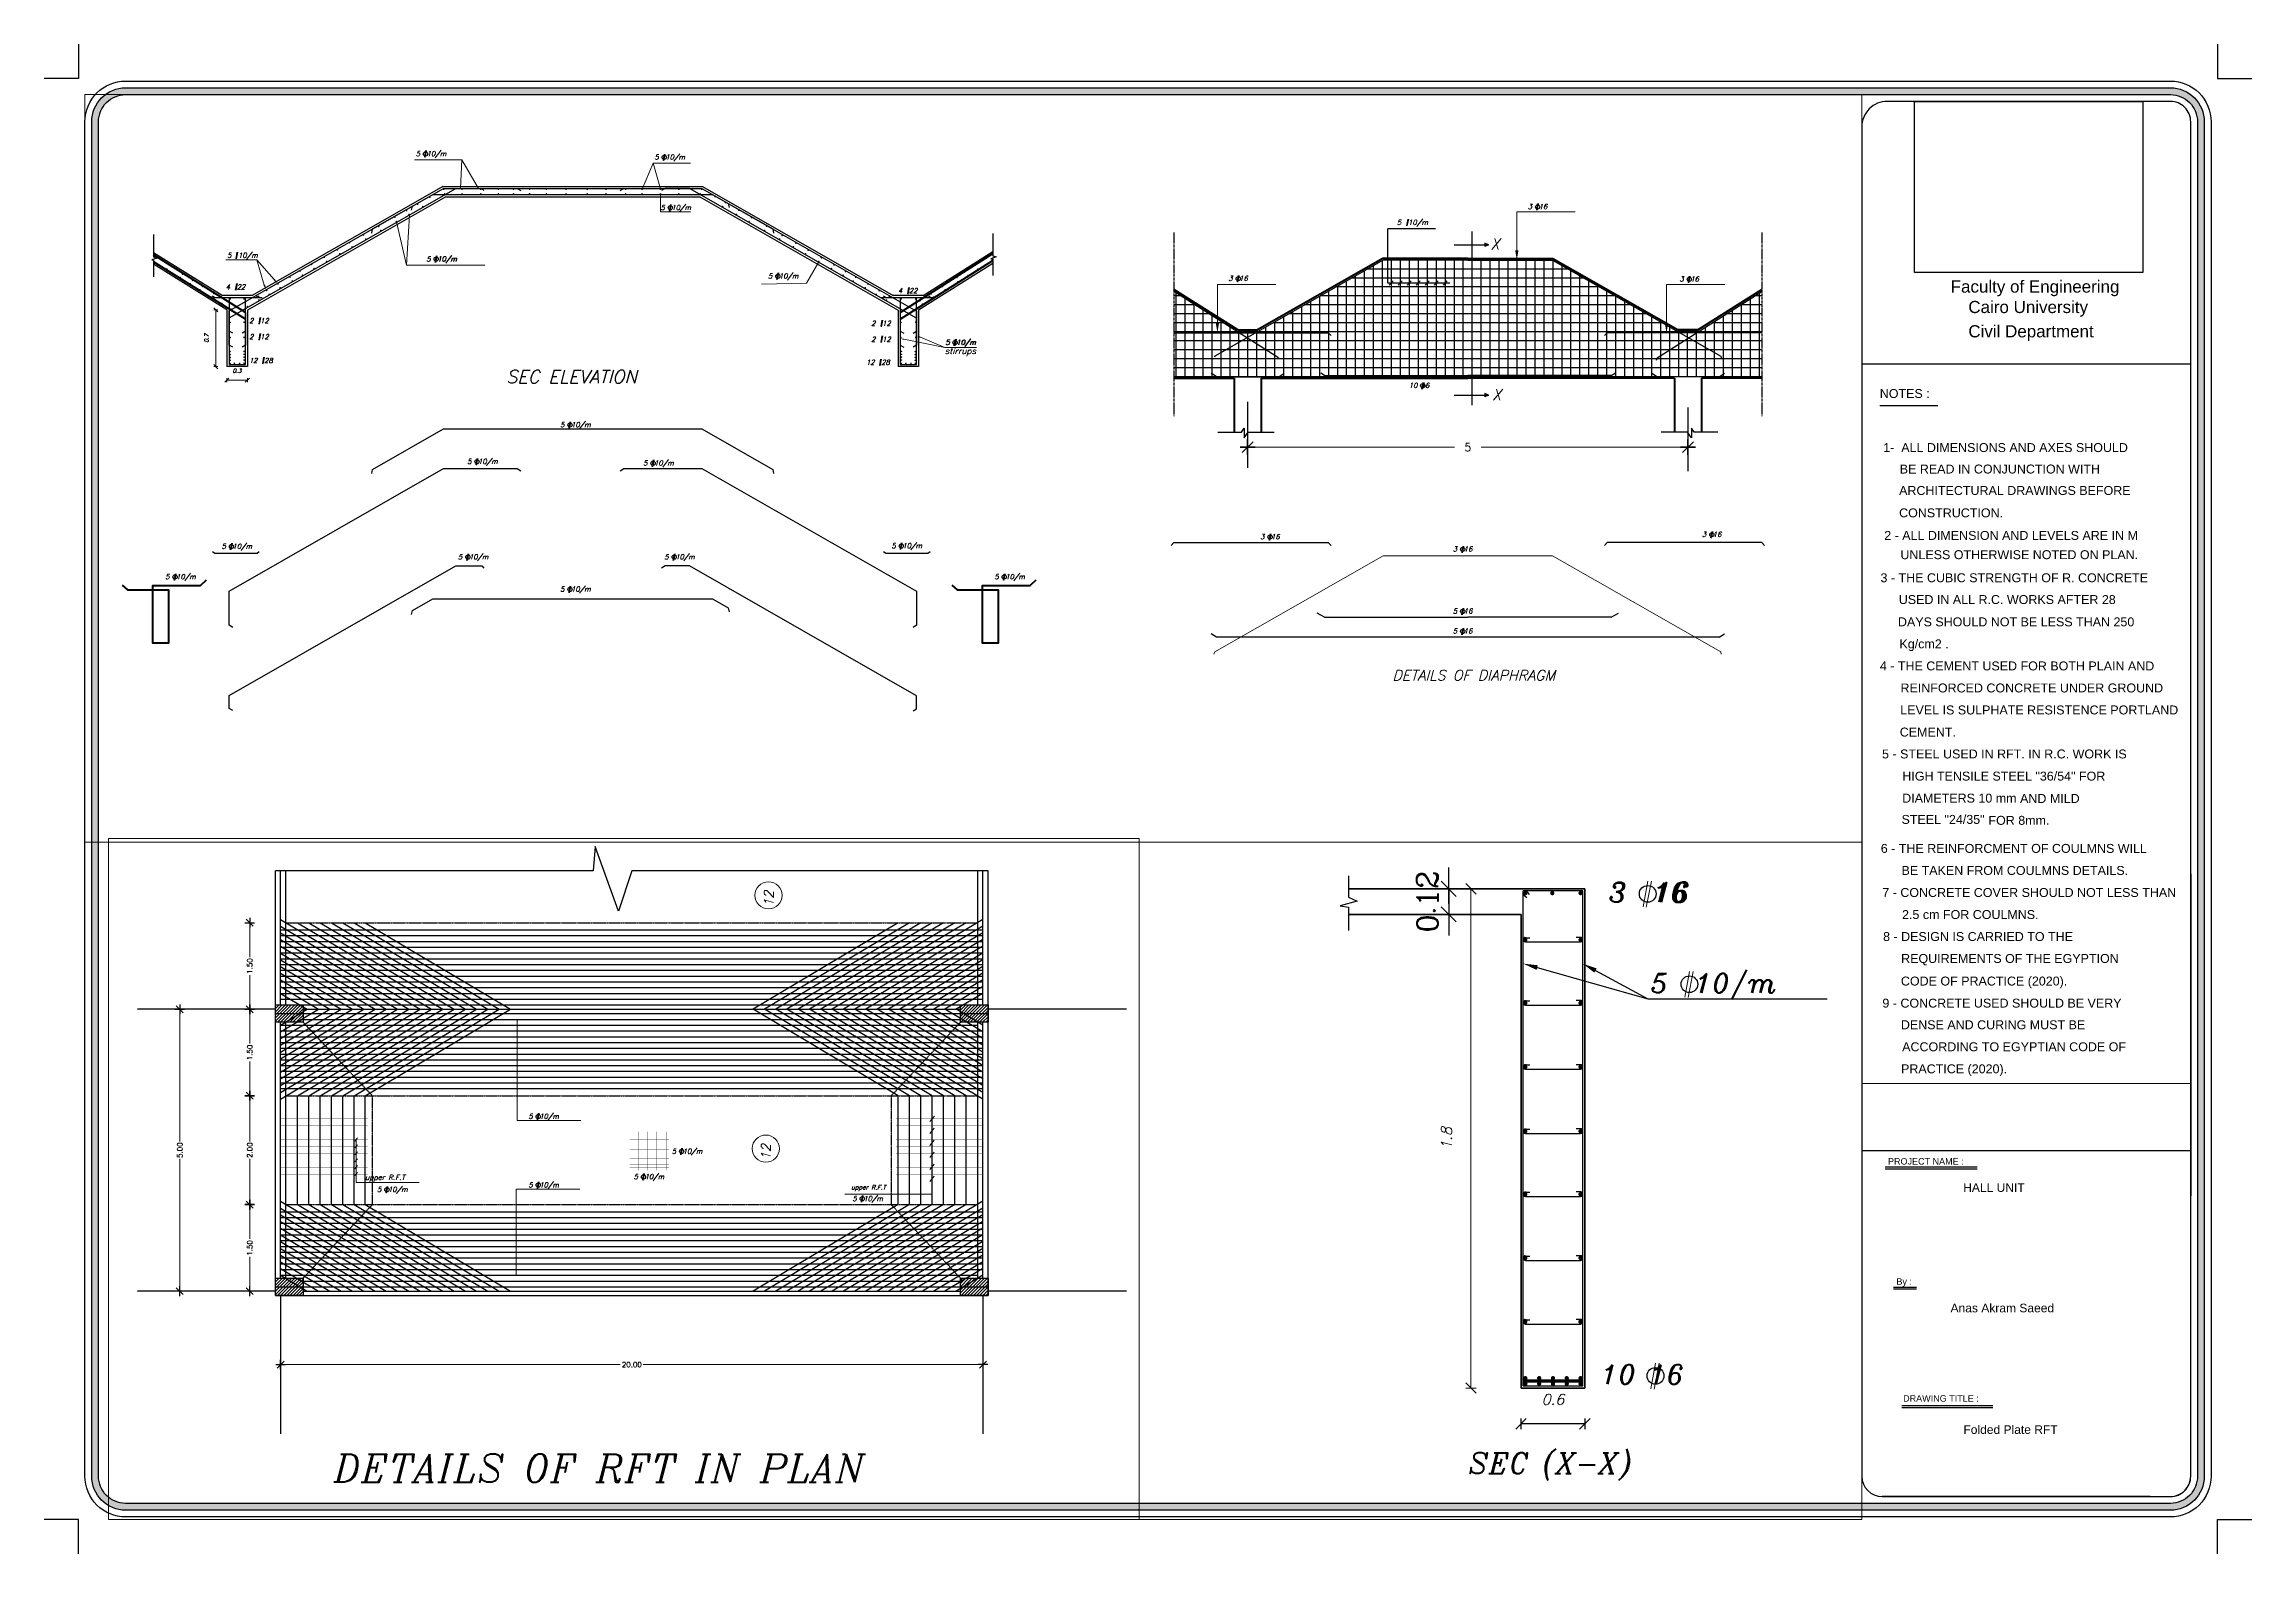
# Paper-space layout 'Folded plate' of a CAD drawing. Header units: metres. Extents: x -13 to 844, y -13 to 573.
# The model-space entities are those that its viewports show. They can reach past a viewport. Long polylines and large blocks are cut down to what shows.
import ezdxf
from ezdxf import colors
from ezdxf.entities.mleader import LeaderData, LeaderLine
from ezdxf.enums import TextEntityAlignment as Align
from ezdxf.math import Vec2, Vec3

# ---------------------------------------------------------------- set-up
doc = ezdxf.new("R2010")
doc.units = ezdxf.units.M
doc.header["$MEASUREMENT"] = 0
for name, pattern in [('CENTER', [50.8, 31.75, -6.35, 6.35, -6.35]), ('HIDDEN2', [0.1875, 0.125, -0.0625]), ('XREF PLAN PART A$0$CENTER', [2, 1.25, -0.25, 0.25, -0.25])]:
    doc.linetypes.add(name, pattern=pattern)
for name, color, linetype in [('AHREIN', 202, 'Continuous'), ('center', 10, 'XREF PLAN PART A$0$CENTER'), ('center3', 252, 'XREF PLAN PART A$0$CENTER'), ('COLUMN', 7, 'Continuous'), ('conc', 80, 'Continuous'), ('folded plate', 40, 'Continuous'), ('h-col', 9, 'Continuous'), ('Layer1', 240, 'Continuous'), ('outer frame', 222, 'Continuous'), ('SEC', 170, 'Continuous'), ('SEC1RFT', 1, 'Continuous'), ('Slab', 3, 'Continuous'), ('STIRR', 8, 'Continuous'), ('Text', 3, 'Continuous'), ('text2', 161, 'Continuous'), ('XDIM', 3, 'Continuous')]:
    doc.layers.add(name, color=color, linetype=linetype)
for name, color, linetype, lineweight in [('AXES-C', 3, 'Continuous', 9), ('COL', 210, 'Continuous', 30), ('Dim', 8, 'Continuous', 15), ('Reinforcement', 7, 'Continuous', 40), ('rft', 5, 'Continuous', 40), ('Type', 7, 'Continuous', 18)]:
    doc.layers.add(name, color=color, linetype=linetype, lineweight=lineweight)
doc.layers.add('HHHHHHHHHHHHIDE', color=7, linetype='Continuous', plot=False)
doc.styles.add('1', font='arial.ttf')
doc.styles.add('DM', font='romanc.shx')
doc.styles.add('ITALICC', font='ITALICC.SHX')
doc.styles.add('ITALICT', font='ITALICC.SHX')
doc.styles.get("Standard").update_dxf_attribs({"font": 'arial.ttf'})
doc.styles.add('XDM', font='romanc.shx', dxfattribs={"height": 0.15})
picture_1 = doc.add_image_def('image1.jpg', size_in_pixel=(800, 600))

psp = doc.layouts.new('Folded plate')

# ---------------------------------------------------------------- texts
at = {"layer": 'h-col', "color": 3, "style": '1'}
for s, height, p in [('Faculty of Engineering', 4.7167, (727.33, 476.78)), ('Cairo University ', 4.7167, (734.2, 468.83)), ('Civil Department', 4.7167, (734.2, 459.39)), ('PROJECT NAME :', 2.5079, (702.98, 137.94)), ('By :', 2.508, (706.25, 91.23)), ('DRAWING TITLE :', 2.5079, (708.86, 45.81))]:
    psp.add_text(s, height=height, dxfattribs=at).set_placement(p)
for s, height, p in [('HALL UNIT', 3.344, (744.13, 128.98)), ('Anas Akram Saeed', 3.3438, (747.4, 82.27))]:
    psp.add_text(s, height=height, dxfattribs=at).set_placement(p, align=Align.MIDDLE)
at = {"layer": 'h-col', "color": 18, "true_color": 0x000000, "style": '1'}
psp.add_text('Folded Plate RFT', height=3.3438, dxfattribs=at).set_placement((750.59, 35.02), align=Align.MIDDLE)

msp = doc.modelspace()

# ---------------------------------------------------------------- texts
at = {"layer": 'AHREIN', "style": 'ITALICC'}
msp.add_text('SEC ELEVATION', height=0.628197, dxfattribs=at).set_placement((203916.2676, 1924782.3478))
at = {"layer": 'AXES-C', "insert": (203999.2206, 1924785.3843), "char_height": 0.13125, "attachment_point": 5, "rotation": 90, "style": 'ITALICT'}
msp.add_mtext('\\A1;1.8', dxfattribs=at)
at = {"layer": 'conc', "color": 3, "insert": (203998.9845, 1924788.3112), "char_height": 0.2625, "attachment_point": 5, "rotation": 90, "style": 'DM'}
msp.add_mtext('\\A1;0.12', dxfattribs=at)
at = {"layer": 'conc', "insert": (204000.5346, 1924782.1605), "char_height": 0.13125, "attachment_point": 5, "style": 'ITALICT'}
msp.add_mtext('\\A1;0.6', dxfattribs=at)
at = {"layer": 'Dim'}
for s, height, style, p in [('5  10/m', 0.24, 'ITALICT', (203911.8712, 1924793.3737)), ('5  10/m', 0.24, 'ITALICT', (203911.8712, 1924793.3737)), ('5  10/m', 0.24, 'ITALICT', (203923.4603, 1924793.2076)), ('5  10/m', 0.24, 'ITALICT', (203923.4603, 1924793.2076)), ('5  10/m', 0.24, 'ITALICT', (203923.757, 1924790.7581)), ('5  10/m', 0.24, 'ITALICT', (203923.757, 1924790.7581)), ('3  16', 0.24, 'ITALICT', (203965.8704, 1924790.8061)), ('5  10/m ', 0.24541, 'ITALICT', (203959.5121, 1924790.0344)), ('X', 0.525, 'ITALICC', (203964.0593, 1924788.8419)), ('5  10/m', 0.24, 'ITALICT', (203902.7113, 1924788.4412)), ('5  10/m', 0.24, 'ITALICT', (203912.3838, 1924788.2632)), ('5  10/m', 0.24, 'ITALICT', (203912.3912, 1924788.2632)), ('3  16', 0.24, 'ITALICT', (204001.2242, 1924788.3046)), ('3  16', 0.24782, 'ITALICC', (204001.2242, 1924788.3046)), ('5  10/m', 0.24, 'ITALICT', (203928.9761, 1924787.4319)), ('5  10/m', 0.24, 'ITALICT', (203928.9761, 1924787.4319)), ('3  16', 0.24, 'ITALICT', (203951.3293, 1924787.3188)), ('3  16', 0.24, 'ITALICT', (203973.2361, 1924787.2905)), ('5  10/m', 0.24, 'ITALICT', (204001.7421, 1924787.1831)), ('4  22', 0.24, 'ITALICT', (203902.6441, 1924786.9023)), ('4  22', 0.24, 'ITALICT', (203935.288, 1924786.7196)), ('2  12', 0.24, 'ITALICT', (203903.7862, 1924785.2562)), ('2  12', 0.24, 'ITALICT', (203933.9912, 1924785.1351)), ('2  12', 0.24, 'ITALICT', (203903.7862, 1924784.4806)), ('2  12', 0.24, 'ITALICT', (203933.9912, 1924784.3594)), ('5  10/m', 0.24, 'ITALICT', (203937.5843, 1924784.2101)), ('5  10/m', 0.24, 'ITALICT', (203937.6033, 1924784.2101)), ('stirrups', 0.3, 'ITALICT', (203937.5608, 1924783.7654)), ('12  28', 0.24, 'ITALICT', (203903.7749, 1924783.3286)), ('12  28', 0.24, 'ITALICT', (203933.7394, 1924783.241)), ('10 16', 0.24, 'ITALICT', (204001.1284, 1924782.3487)), ('10 16', 0.24, 'ITALICT', (203960.1005, 1924782.1185)), ('X', 0.525, 'ITALICC', (203964.1394, 1924781.5249)), ('SEC (X-X)', 0.25733, 'ITALICC', (203999.4901, 1924781.2433)), ('5  10/m', 0.24, 'ITALICT', (203918.8817, 1924780.2068)), ('5  10/m', 0.24, 'ITALICT', (203914.3661, 1924778.4242)), ('5  10/m', 0.24, 'ITALICT', (203922.9164, 1924778.3482)), ('3  16', 0.24, 'ITALICT', (203974.3294, 1924774.8833)), ('3  16', 0.24, 'ITALICT', (203952.8759, 1924774.7732)), ('5  10/m', 0.24, 'ITALICT', (203902.4433, 1924774.3047)), ('5  10/m', 0.24, 'ITALICT', (203934.9715, 1924774.3269)), ('3  16', 0.24, 'ITALICT', (203962.2353, 1924774.1724)), ('5  10/m', 0.24, 'ITALICT', (203913.9227, 1924773.7909)), ('5  10/m', 0.24, 'ITALICT', (203923.9425, 1924773.7909)), ('5  10/m', 0.24, 'ITALICT', (203899.7058, 1924772.8263)), ('5  10/m', 0.24, 'ITALICT', (203939.9694, 1924772.8263)), ('5  10/m', 0.24, 'ITALICT', (203918.8817, 1924772.2217)), ('5  16', 0.24, 'ITALICT', (203962.2353, 1924771.1538)), ('5  16', 0.24, 'ITALICT', (203962.2353, 1924770.1866)), ('DETAILS OF DIAPHRAGM', 0.505153, 'ITALICC', (203959.3033, 1924767.9052)), ('5  10/m', 0.24, 'ITALICT', (203917.5682, 1924743.8617)), ('5  10/m', 0.24, 'ITALICT', (203924.5341, 1924742.1649)), ('upper R.F.T', 0.252, 'ITALICT', (203909.6405, 1924740.8886)), ('5  10/m', 0.24, 'ITALICT', (203922.6825, 1924740.9278)), ('5  10/m', 0.24, 'ITALICT', (203917.5682, 1924740.5287)), ('5  10/m', 0.24, 'ITALICT', (203910.2213, 1924740.3074)), ('upper R.F.T', 0.218294, 'ITALICT', (203933.2458, 1924740.4217)), ('5  10/m', 0.24, 'ITALICT', (203933.3039, 1924739.8653)), ('DETAILS OF RFT IN PLAN', 1.356856, 'ITALICC', (203908.1146, 1924726.2081))]:
    msp.add_text(s, height=height, dxfattribs=dict(at, style=style)).set_placement(p)
at = {"layer": 'Dim', "style": 'ITALICT'}
for p in [(203929.4642, 1924754.1582), (203929.3325, 1924741.8545)]:
    msp.add_text('12', height=0.45236, rotation=90, dxfattribs=at).set_placement(p)
at = {"layer": 'Dim', "insert": (203901.7083, 1924784.5259), "char_height": 0.2, "attachment_point": 5, "rotation": 90, "style": 'ITALICT'}
msp.add_mtext('\\A1;0.7', dxfattribs=at)
at = {"layer": 'Dim', "insert": (203903.1926, 1924782.9505), "char_height": 0.2, "attachment_point": 5, "style": 'ITALICT'}
msp.add_mtext('\\A1;0.3', dxfattribs=at)
at = {"layer": 'Dim', "color": 3, "linetype": 'ByBlock', "ltscale": 2, "attachment_point": 5, "style": 'XDM'}
for s, insert, char_height in [('\\A1;5', (203962.9602, 1924779.2338), 0.39375), ('\\A1;20.00', (203922.5909, 1924731.9182), 0.252)]:
    msp.add_mtext(s, dxfattribs=dict(at, insert=insert, char_height=char_height))
at = {"layer": 'Dim', "color": 3, "linetype": 'ByBlock', "ltscale": 2, "char_height": 0.252, "attachment_point": 5, "rotation": 90, "style": 'XDM'}
for s, insert in [('\\A1;1.50', (203904.0375, 1924751.2802)), ('\\A1;1.50', (203904.0375, 1924747.0802)), ('\\A1;5.00', (203900.6404, 1924742.3342)), ('\\A1;2.00', (203904.0375, 1924742.3342)), ('\\A1;1.50', (203904.0375, 1924737.5882))]:
    msp.add_mtext(s, dxfattribs=dict(at, insert=insert))
at = {"layer": 'h-col', "color": 3, "style": '1'}
for s, height, p in [('NOTES :', 2.97798, (204617.6047, 1925316.1878)), ('1-  ALL DIMENSIONS AND AXES SHOULD', 2.977983, (204618.7549, 1925298.1518)), ('BE READ IN CONJUNCTION WITH', 2.977983, (204624.2541, 1925290.9969)), ('ARCHITECTURAL DRAWINGS BEFORE', 2.977983, (204624.052, 1925283.8414)), ('CONSTRUCTION.', 2.977983, (204624.052, 1925276.3732)), ('2 - ALL DIMENSION AND LEVELS ARE IN M', 2.977983, (204619.083, 1925268.8516)), ('UNLESS OTHERWISE NOTED ON PLAN.', 2.977983, (204624.486, 1925262.4243)), ('3 - THE CUBIC STRENGTH OF R. CONCRETE', 2.977983, (204617.8453, 1925254.7336)), ('USED IN ALL R.C. WORKS AFTER 28', 2.977983, (204623.9448, 1925247.4588)), ('    DAYS SHOULD NOT BE LESS THAN 250', 2.977983, (204619.0379, 1925240.0149)), (' Kg/cm2 . ', 2.97798, (204623.0071, 1925232.6737)), ('4 - THE CEMENT USED FOR BOTH PLAIN AND', 2.977983, (204617.6268, 1925225.312)), ('REINFORCED CONCRETE UNDER GROUND', 2.977983, (204624.5102, 1925217.9642)), ('LEVEL IS SULPHATE RESISTENCE PORTLAND', 2.977983, (204624.4364, 1925210.6295)), ('CEMENT.', 2.97798, (204624.2706, 1925203.2602)), ('5 - STEEL USED IN RFT. IN R.C. WORK IS', 2.977983, (204618.3551, 1925195.9503)), ('HIGH TENSILE STEEL "36/54" FOR ', 2.977983, (204625.1226, 1925188.5664)), ('DIAMETERS 10 mm ', 2.977983, (204625.0712, 1925181.2153)), ('AND MILD ', 2.97798, (204664.3836, 1925181.1007)), ('STEEL "24/35"', 2.977983, (204624.8565, 1925174.1219)), ('FOR 8mm.', 2.97798, (204653.8476, 1925173.81)), ('6 - THE REINFORCMENT OF COULMNS WILL', 2.977983, (204617.9425, 1925164.4482)), ('   BE TAKEN FROM COULMNS DETAILS.', 2.977983, (204621.3789, 1925157.0958)), ('7 - CONCRETE COVER SHOULD NOT LESS THAN', 2.977983, (204618.4486, 1925149.7361)), (' 2.5 cm FOR COULMNS.', 2.977983, (204623.878, 1925142.3808)), ('8 - DESIGN IS CARRIED TO THE ', 2.977983, (204618.7047, 1925135.0449)), (' REQUIREMENTS OF THE EGYPTION', 2.977983, (204623.5692, 1925127.7308)), ('   CODE OF PRACTICE (2020).', 2.977983, (204621.1824, 1925120.1975)), ('9 - CONCRETE USED SHOULD BE VERY', 2.977983, (204618.4799, 1925112.8367)), ('DENSE AND CURING MUST BE ', 2.977983, (204624.6403, 1925105.6124)), ('ACCORDING TO EGYPTIAN CODE OF', 2.977983, (204625.0666, 1925098.2814)), ('PRACTICE (2020).', 2.977983, (204624.6945, 1925090.9157))]:
    msp.add_text(s, height=height, dxfattribs=at).set_placement(p)

# ---------------------------------------------------------------- blocks, each defined once
blk = doc.blocks.new('T1')
at = {"color": 3}
for p, q in [((-49, -49), (49, 49)), ((0, -49), (0, 49))]:
    blk.add_line(p, q, dxfattribs=at)
blk = doc.blocks.new('TK')
for p, q in [((1.41, 0), (-1.41, 0)), ((-0.71, -0.71), (0.71, 0.71)), ((0, 1.41), (0, -1.41))]:
    blk.add_line(p, q)
blk = doc.blocks.new('XDM')
at = {"layer": 'XDIM', "color": 1}
for p, q in [((0, 14.1), (0, -14.1)), ((14.1, 0), (-14.1, 0)), ((10, 10), (-10, -10))]:
    blk.add_line(p, q, dxfattribs=at)

# ---------------------------------------------------------------- hatches: boundary and pattern name
at = {"layer": 'AXES-C', "lineweight": 30}
h = msp.add_hatch(color=256, dxfattribs=at)
h.paths.add_polyline_path([(203963.7909, 1924789.1478), (203963.7909, 1924789.0634), (203963.9568, 1924789.0634)])
h.paths.add_polyline_path([(203963.9568, 1924789.0634), (203963.7909, 1924789.0634), (203963.7909, 1924788.9767)])
h = msp.add_hatch(color=256, dxfattribs=at)
h.paths.add_polyline_path([(203963.7909, 1924781.8508), (203963.7909, 1924781.7665), (203963.9568, 1924781.7665)])
h.paths.add_polyline_path([(203963.9568, 1924781.7665), (203963.7909, 1924781.7665), (203963.7909, 1924781.6798)])
at = {"layer": 'center3', "linetype": 'ByBlock'}
h = msp.add_hatch(dxfattribs=at)
h.set_pattern_fill('ANSI31', color=256, scale=0.0336, style=0)
h.set_pattern_definition([(45, (202025.55354, 1923545.9694), (-0.0754341514, 0.0754341514), [])])
h.paths.add_polyline_path([(203938.5509, 1924735.2782), (203938.5509, 1924736.1182), (203939.8949, 1924736.1182), (203939.8949, 1924735.2782)])
h.paths.add_polyline_path([(203938.5509, 1924748.5502), (203938.5509, 1924749.3902), (203939.8949, 1924749.3902), (203939.8949, 1924748.5502)])
h.paths.add_polyline_path([(203905.2869, 1924748.5502), (203905.2869, 1924749.3902), (203906.6309, 1924749.3902), (203906.6309, 1924748.5502)])
h.paths.add_polyline_path([(203905.2869, 1924735.2782), (203905.2869, 1924736.1182), (203906.6309, 1924736.1182), (203906.6309, 1924735.2782)])

# ---------------------------------------------------------------- linework, layer by layer
at = {"layer": 'AHREIN', "linetype": 'ByBlock', "ltscale": 0.25}
for p, q in [((203913.1926, 1924791.904), (203903.926, 1924786.6088)), ((203913.1926, 1924791.904), (203925.7926, 1924791.904)), ((203925.7926, 1924791.904), (203935.0593, 1924786.6088)), ((203913.3254, 1924791.404), (203903.6926, 1924785.8995)), ((203913.3254, 1924791.404), (203925.6599, 1924791.404)), ((203925.6599, 1924791.404), (203935.2926, 1924785.8995)), ((203936.5097, 1924786.6088), (203939.8974, 1924788.7484)), ((203902.4696, 1924786.6088), (203899.141, 1924788.6848)), ((203936.2926, 1924785.904), (203939.8974, 1924788.1807)), ((203902.6926, 1924785.904), (203899.141, 1924788.1191)), ((203903.926, 1924786.6088), (203902.4696, 1924786.6088)), ((203936.5097, 1924786.6088), (203935.0593, 1924786.6088)), ((203902.6926, 1924785.904), (203902.6926, 1924783.1478)), ((203903.6926, 1924785.8995), (203903.6926, 1924783.1478)), ((203935.2926, 1924785.8995), (203935.2926, 1924783.1478)), ((203936.2926, 1924785.904), (203936.2926, 1924783.1478)), ((203951.77, 1924784.8534), (203952.7655, 1924784.8534)), ((203974.1504, 1924784.8534), (203973.1549, 1924784.8534)), ((203903.6926, 1924783.1478), (203902.6926, 1924783.1478)), ((203936.2926, 1924783.1478), (203935.2926, 1924783.1478))]:
    msp.add_line(p, q, dxfattribs=at)
at = {"layer": 'AHREIN', "linetype": 'ByBlock', "lineweight": 50, "ltscale": 0.25}
for p, q in [((203958.8258, 1924788.4072), (203952.7446, 1924784.9322)), ((203962.9602, 1924788.4072), (203958.8258, 1924788.4072)), ((203962.9602, 1924788.4072), (203967.0946, 1924788.4072)), ((203967.0946, 1924788.4072), (203973.1758, 1924784.9322)), ((203951.7928, 1924784.9322), (203948.6856, 1924786.8946)), ((203974.1276, 1924784.9322), (203977.2348, 1924786.8946)), ((203951.7928, 1924784.9322), (203952.7446, 1924784.9322)), ((203974.1276, 1924784.9322), (203973.1758, 1924784.9322)), ((203948.6856, 1924782.5822), (203951.6124, 1924782.5822)), ((203952.9249, 1924782.5822), (203962.9602, 1924782.5822)), ((203972.9955, 1924782.5822), (203962.9602, 1924782.5822)), ((203977.2348, 1924782.5822), (203974.308, 1924782.5822))]:
    msp.add_line(p, q, dxfattribs=at)
at = {"layer": 'AHREIN', "linetype": 'ByBlock', "lineweight": 50, "ltscale": 0.5}
for p, q in [((203951.6124, 1924782.5822), (203951.6124, 1924779.9581)), ((203952.9249, 1924782.5822), (203952.9249, 1924779.9581)), ((203972.9955, 1924782.5822), (203972.9955, 1924779.9581)), ((203974.308, 1924782.5822), (203974.308, 1924779.9581))]:
    msp.add_line(p, q, dxfattribs=at)
at = {"layer": 'AHREIN', "linetype": 'ByBlock', "ltscale": 0.5}
for p, q in [((203951.9749, 1924779.9581), (203952.1015, 1924780.1558)), ((203952.1015, 1924780.1558), (203952.1015, 1924779.685)), ((203973.9455, 1924779.9581), (203973.8189, 1924780.1558)), ((203973.8189, 1924780.1558), (203973.8189, 1924779.685)), ((203950.8136, 1924779.9581), (203951.9749, 1924779.9581)), ((203952.1015, 1924779.685), (203952.2889, 1924779.9581)), ((203952.2889, 1924779.9581), (203953.564, 1924779.9581)), ((203973.6315, 1924779.9581), (203972.3563, 1924779.9581)), ((203973.8189, 1924779.685), (203973.6315, 1924779.9581)), ((203975.1068, 1924779.9581), (203973.9455, 1924779.9581))]:
    msp.add_line(p, q, dxfattribs=at)
at = {"layer": 'AXES-C', "lineweight": 30}
for p, q in [((203963.1744, 1924788.4072), (203963.1744, 1924789.7197)), ((203962.2958, 1924789.0634), (203963.9568, 1924789.0634)), ((203963.9568, 1924789.0634), (203963.7909, 1924789.1478)), ((203963.7909, 1924789.1478), (203963.9568, 1924789.0634)), ((203963.7909, 1924789.1478), (203963.7909, 1924788.9767)), ((203963.9568, 1924789.0634), (203963.7909, 1924788.9767)), ((203963.1744, 1924781.2697), (203963.1744, 1924782.5822)), ((203962.2958, 1924781.7665), (203963.9568, 1924781.7665)), ((203963.9568, 1924781.7665), (203963.7909, 1924781.8508)), ((203963.7909, 1924781.8508), (203963.9568, 1924781.7665)), ((203963.7909, 1924781.8508), (203963.7909, 1924781.6798)), ((203963.9568, 1924781.7665), (203963.7909, 1924781.6798))]:
    msp.add_line(p, q, dxfattribs=at)
at = {"layer": 'AXES-C'}
msp.add_line((203999.5224, 1924788.4674), (203999.5224, 1924782.3012), dxfattribs=at)
at = {"layer": 'center', "linetype": 'ByBlock', "ltscale": 2}
for p, q in [((203952.2687, 1924781.4424), (203952.2687, 1924778.2317)), ((203973.6517, 1924781.1568), (203973.6517, 1924778.0687))]:
    msp.add_line(p, q, dxfattribs=at)
at = {"layer": 'center', "color": 2}
for p, q in [((203905.5389, 1924749.3902), (203905.5389, 1924755.9094)), ((203939.6429, 1924749.3902), (203939.6429, 1924755.9094)), ((203905.2869, 1924749.1802), (203898.5669, 1924749.1802)), ((203906.6156, 1924749.1802), (203938.5509, 1924749.1802)), ((203946.6149, 1924749.1802), (203939.8949, 1924749.1802)), ((203905.5389, 1924736.1182), (203905.5389, 1924748.5502)), ((203939.6429, 1924736.1182), (203939.6429, 1924748.5502)), ((203905.2869, 1924735.4882), (203898.5669, 1924735.4882)), ((203905.5389, 1924735.2782), (203905.5389, 1924728.5582)), ((203906.6309, 1924735.4882), (203938.5509, 1924735.4882)), ((203939.6429, 1924735.2782), (203939.6429, 1924728.5582)), ((203946.6149, 1924735.4882), (203939.8949, 1924735.4882))]:
    msp.add_line(p, q, dxfattribs=at)
at = {"layer": 'center', "color": 2, "linetype": 'HIDDEN2'}
for p, q in [((203905.7909, 1924753.3802), (203939.3909, 1924753.3802)), ((203909.9909, 1924744.9802), (203906.6309, 1924748.5502)), ((203938.5509, 1924748.5502), (203935.1909, 1924744.9802)), ((203905.7909, 1924744.9802), (203939.3909, 1924744.9802)), ((203909.9909, 1924744.9802), (203909.9909, 1924739.6882)), ((203935.1909, 1924744.9802), (203935.1909, 1924739.6882)), ((203905.7909, 1924739.6882), (203939.3909, 1924739.6882)), ((203909.9909, 1924739.6882), (203906.6309, 1924736.1182)), ((203935.1909, 1924739.6882), (203938.5509, 1924736.1182))]:
    msp.add_line(p, q, dxfattribs=at)
at = {"layer": 'COL', "linetype": 'ByBlock', "ltscale": 0.25}
for p, q in [((203899.141, 1924789.5598), (203899.141, 1924788.6868)), ((203939.8974, 1924789.6213), (203939.8974, 1924788.7484)), ((203939.8974, 1924788.7484), (203939.8974, 1924788.5364)), ((203899.141, 1924788.6868), (203899.141, 1924788.4748)), ((203899.141, 1924788.4748), (203899.3002, 1924788.4227)), ((203940.0566, 1924788.4843), (203939.803, 1924788.3924)), ((203939.8974, 1924788.5364), (203940.0566, 1924788.4843)), ((203899.3002, 1924788.4227), (203899.0466, 1924788.3308)), ((203899.0466, 1924788.3308), (203899.141, 1924788.3234)), ((203899.141, 1924788.3234), (203899.141, 1924788.1191)), ((203939.803, 1924788.3924), (203939.8974, 1924788.385)), ((203939.8974, 1924788.385), (203939.8974, 1924788.1807)), ((203939.8974, 1924788.1807), (203939.8974, 1924787.57)), ((203899.141, 1924788.1191), (203899.141, 1924787.5085)), ((203920.8087, 1924757.0784), (203920.7165, 1924755.9094)), ((203921.9456, 1924753.9393), (203920.8087, 1924757.0784)), ((203920.7165, 1924755.9094), (203905.2869, 1924755.9094)), ((203922.5909, 1924755.9094), (203921.9456, 1924753.9393)), ((203939.8949, 1924755.9094), (203922.5909, 1924755.9094))]:
    msp.add_line(p, q, dxfattribs=at)
at = {"layer": 'COL', "color": 210, "lineweight": -2}
for points in [[(203905.2869, 1924748.5502), (203905.2869, 1924749.3902), (203906.6309, 1924749.3902), (203906.6309, 1924748.5502), (203905.2869, 1924748.5502)], [(203938.5509, 1924748.5502), (203938.5509, 1924749.3902), (203939.8949, 1924749.3902), (203939.8949, 1924748.5502), (203938.5509, 1924748.5502)], [(203905.2869, 1924735.2782), (203905.2869, 1924736.1182), (203906.6309, 1924736.1182), (203906.6309, 1924735.2782), (203905.2869, 1924735.2782)], [(203938.5509, 1924735.2782), (203938.5509, 1924736.1182), (203939.8949, 1924736.1182), (203939.8949, 1924735.2782), (203938.5509, 1924735.2782)]]:
    msp.add_lwpolyline(points, dxfattribs=at)
at = {"layer": 'COLUMN', "lineweight": 30}
for p, q in [((204000.1948, 1924787.8123), (204000.8748, 1924787.8123)), ((204000.2042, 1924787.8656), (204000.2477, 1924787.8654)), ((204000.8659, 1924787.8683), (204000.8224, 1924787.8683)), ((204000.2042, 1924787.0853), (204000.2477, 1924787.0851)), ((204000.8659, 1924787.0881), (204000.8224, 1924787.0881)), ((204000.1948, 1924787.032), (204000.8748, 1924787.032)), ((204000.2042, 1924786.2932), (204000.2477, 1924786.293)), ((204000.8659, 1924786.296), (204000.8224, 1924786.296)), ((204000.1948, 1924786.2399), (204000.8748, 1924786.2399)), ((204000.1948, 1924785.4464), (204000.8748, 1924785.4464)), ((204000.2042, 1924785.4997), (204000.2477, 1924785.4995)), ((204000.8659, 1924785.5024), (204000.8224, 1924785.5024)), ((204000.1948, 1924784.6672), (204000.8748, 1924784.6672)), ((204000.2042, 1924784.7206), (204000.2477, 1924784.7204)), ((204000.8659, 1924784.7233), (204000.8224, 1924784.7233)), ((204000.1948, 1924783.8785), (204000.8748, 1924783.8785)), ((204000.2042, 1924783.9318), (204000.2477, 1924783.9316)), ((204000.8659, 1924783.9346), (204000.8224, 1924783.9346)), ((204000.1946, 1924783.0915), (204000.8746, 1924783.0915)), ((204000.204, 1924783.1449), (204000.2476, 1924783.1447)), ((204000.8657, 1924783.1476), (204000.8222, 1924783.1476))]:
    msp.add_line(p, q, dxfattribs=at)
for centre in [(204000.1949, 1924787.8397), (204000.1949, 1924787.0595), (204000.1949, 1924786.2674), (204000.1949, 1924785.4738), (204000.1949, 1924784.6947), (204000.1949, 1924783.906), (204000.1948, 1924783.119)]:
    msp.add_arc(centre, 0.0275, 70.24855, 269.7353, dxfattribs=at)
at = {"layer": 'conc', "color": 53}
for p, q in [((203999.247, 1924788.5999), (203999.247, 1924788.7312)), ((203999.247, 1924788.4687), (203999.247, 1924788.1537)), ((203999.247, 1924788.0224), (203999.247, 1924787.8912))]:
    msp.add_line(p, q, dxfattribs=at)
at = {"layer": 'conc', "lineweight": 30}
for p, q in [((204000.2034, 1924788.4424), (204000.2429, 1924788.3983)), ((204000.1671, 1924788.3993), (204000.2132, 1924788.3635))]:
    msp.add_line(p, q, dxfattribs=at)
at = {"layer": 'conc'}
for p, q in [((204000.1395, 1924781.8587), (204000.1382, 1924781.8587)), ((204000.9283, 1924781.8587), (204000.1408, 1924781.8587)), ((204000.9296, 1924781.8587), (204000.9309, 1924781.8587))]:
    msp.add_line(p, q, dxfattribs=at)
at = {"layer": 'conc', "lineweight": 30}
for centre in [(204000.8736, 1924787.8408), (204000.8736, 1924787.0606), (204000.8736, 1924786.2685), (204000.8736, 1924785.4749), (204000.8736, 1924784.6958), (204000.8736, 1924783.9071), (204000.8734, 1924783.1201)]:
    msp.add_arc(centre, 0.0286, 272.43423, 105.62885, dxfattribs=at)
at = {"layer": 'Dim'}
for p, q in [((203912.3496, 1924793.6397), (203912.2917, 1924793.3214)), ((203912.3496, 1924793.6397), (203912.2917, 1924793.3214)), ((203912.3959, 1924793.6397), (203912.3322, 1924793.3156)), ((203912.3959, 1924793.6397), (203912.3322, 1924793.3156)), ((203923.9388, 1924793.4736), (203923.8809, 1924793.1554)), ((203923.9388, 1924793.4736), (203923.8809, 1924793.1554)), ((203923.9851, 1924793.4736), (203923.9214, 1924793.1496)), ((203923.9851, 1924793.4736), (203923.9214, 1924793.1496)), ((203911.9362, 1924793.1962), (203911.8062, 1924793.1962)), ((203913.3778, 1924793.1962), (203911.9362, 1924793.1962)), ((203913.1186, 1924793.1962), (203912.509, 1924793.1962)), ((203914.1099, 1924793.1962), (203913.0824, 1924793.1962)), ((203924.2354, 1924791.0241), (203924.1775, 1924790.7058)), ((203924.2354, 1924791.0241), (203924.1775, 1924790.7058)), ((203924.2817, 1924791.0241), (203924.218, 1924790.7001)), ((203924.2817, 1924791.0241), (203924.218, 1924790.7001)), ((203966.3516, 1924791.0673), (203966.2937, 1924790.7491)), ((203966.3979, 1924791.0673), (203966.3343, 1924790.7433)), ((203965.3402, 1924788.8009), (203965.3402, 1924790.6721)), ((203965.3402, 1924790.6721), (203968.1804, 1924790.6721)), ((203960.041, 1924790.3193), (203959.9818, 1924789.9939)), ((203960.0883, 1924790.3193), (203960.0232, 1924789.9879)), ((203903.1897, 1924788.7072), (203903.1318, 1924788.3889)), ((203903.236, 1924788.7072), (203903.1723, 1924788.3832)), ((203912.8622, 1924788.5292), (203912.8043, 1924788.211)), ((203912.8696, 1924788.5292), (203912.8117, 1924788.211)), ((203912.9085, 1924788.5292), (203912.8449, 1924788.2052)), ((203912.916, 1924788.5292), (203912.8523, 1924788.2052)), ((204001.7055, 1924788.5658), (204001.6476, 1924788.2476)), ((204001.7518, 1924788.5658), (204001.6881, 1924788.2418)), ((203902.7736, 1924788.3378), (203902.6489, 1924788.3378)), ((203904.1564, 1924788.3378), (203902.7736, 1924788.3378)), ((203903.9078, 1924788.3378), (203903.3231, 1924788.3378)), ((203904.1564, 1924788.3378), (203903.9078, 1924788.3378)), ((203904.9904, 1924787.3812), (203904.1564, 1924788.3378)), ((203904.5154, 1924787.1137), (203904.1564, 1924788.3378)), ((203929.4545, 1924787.6979), (203929.3966, 1924787.3797)), ((203929.4545, 1924787.6979), (203929.3966, 1924787.3797)), ((203929.5009, 1924787.6979), (203929.4372, 1924787.3739)), ((203929.5009, 1924787.6979), (203929.4372, 1924787.3739)), ((203951.8105, 1924787.58), (203951.7526, 1924787.2617)), ((203951.8568, 1924787.58), (203951.7932, 1924787.256)), ((203973.7173, 1924787.5517), (203973.6594, 1924787.2335)), ((203973.7636, 1924787.5517), (203973.7, 1924787.2277)), ((204002.2206, 1924787.4491), (204002.1627, 1924787.1309)), ((204002.2669, 1924787.4491), (204002.2032, 1924787.1251)), ((203903.1614, 1924787.1809), (203903.1035, 1924786.8627)), ((203903.2077, 1924787.1809), (203903.144, 1924786.8569)), ((203950.8006, 1924785.2603), (203950.8006, 1924787.1315)), ((203950.8006, 1924787.1315), (203953.6408, 1924787.1315)), ((203972.6089, 1924785.2603), (203972.6089, 1924787.1315)), ((203972.6089, 1924787.1315), (203975.4491, 1924787.1315)), ((203935.8053, 1924786.9982), (203935.7474, 1924786.68)), ((203935.8516, 1924786.9982), (203935.7879, 1924786.6742)), ((203902.1683, 1924785.902), (203902.1683, 1924783.1498)), ((203904.3034, 1924785.5348), (203904.2455, 1924785.2166)), ((203904.3497, 1924785.5348), (203904.2861, 1924785.2108)), ((203934.5084, 1924785.4137), (203934.4505, 1924785.0954)), ((203934.5547, 1924785.4137), (203934.491, 1924785.0897)), ((203904.3034, 1924784.7592), (203904.2455, 1924784.4409)), ((203904.3497, 1924784.7592), (203904.2861, 1924784.4352)), ((203934.5084, 1924784.638), (203934.4505, 1924784.3198)), ((203934.5547, 1924784.638), (203934.491, 1924784.314)), ((203935.5703, 1924784.4814), (203937.5591, 1924784.0839)), ((203936.3867, 1924784.5753), (203937.5591, 1924784.0839)), ((203938.0627, 1924784.4761), (203938.0048, 1924784.1579)), ((203938.0817, 1924784.4761), (203938.0238, 1924784.1579)), ((203938.109, 1924784.4761), (203938.0454, 1924784.1521)), ((203938.128, 1924784.4761), (203938.0643, 1924784.1521)), ((203937.5591, 1924784.0839), (203939.0076, 1924784.0839)), ((203939.0076, 1924784.0839), (203939.0976, 1924784.0839)), ((203904.481, 1924783.6072), (203904.4231, 1924783.289)), ((203904.5273, 1924783.6072), (203904.4637, 1924783.2832)), ((203934.4455, 1924783.5196), (203934.3876, 1924783.2014)), ((203934.4919, 1924783.5196), (203934.4282, 1924783.1956)), ((203902.6906, 1924782.4905), (203902.6886, 1924782.4905)), ((203903.6926, 1924782.4905), (203902.6926, 1924782.4905)), ((203903.6946, 1924782.4905), (203903.6966, 1924782.4905)), ((204001.8019, 1924782.6099), (204001.744, 1924782.2916)), ((204001.8482, 1924782.6099), (204001.7845, 1924782.2858)), ((203960.774, 1924782.3797), (203960.7161, 1924782.0614)), ((203960.8203, 1924782.3797), (203960.7566, 1924782.0557)), ((203919.3601, 1924780.4728), (203919.3022, 1924780.1546)), ((203919.4065, 1924780.4728), (203919.3428, 1924780.1488)), ((203914.8445, 1924778.6901), (203914.7866, 1924778.3719)), ((203914.8908, 1924778.6901), (203914.8271, 1924778.3661)), ((203923.3949, 1924778.6142), (203923.337, 1924778.296)), ((203923.4412, 1924778.6142), (203923.3775, 1924778.2902)), ((203974.8106, 1924775.1445), (203974.7527, 1924774.8262)), ((203974.8569, 1924775.1445), (203974.7933, 1924774.8204)), ((203953.3571, 1924775.0344), (203953.2992, 1924774.7162)), ((203953.4035, 1924775.0344), (203953.3398, 1924774.7104)), ((203902.9217, 1924774.5707), (203902.8638, 1924774.2524)), ((203902.968, 1924774.5707), (203902.9044, 1924774.2467)), ((203935.4499, 1924774.5929), (203935.392, 1924774.2747)), ((203935.4962, 1924774.5929), (203935.4325, 1924774.2689)), ((203962.7166, 1924774.4336), (203962.6587, 1924774.1153)), ((203962.7629, 1924774.4336), (203962.6992, 1924774.1096)), ((203914.4011, 1924774.0568), (203914.3432, 1924773.7386)), ((203914.4475, 1924774.0568), (203914.3838, 1924773.7328)), ((203924.4209, 1924774.0568), (203924.363, 1924773.7386)), ((203924.4672, 1924774.0568), (203924.4035, 1924773.7328)), ((203900.1843, 1924773.0923), (203900.1264, 1924772.774)), ((203900.2306, 1924773.0923), (203900.1669, 1924772.7682)), ((203940.4478, 1924773.0923), (203940.3899, 1924772.774)), ((203940.4941, 1924773.0923), (203940.4304, 1924772.7682)), ((203919.3601, 1924772.4876), (203919.3022, 1924772.1694)), ((203919.4065, 1924772.4876), (203919.3428, 1924772.1636)), ((203962.7166, 1924771.415), (203962.6587, 1924771.0968)), ((203962.7629, 1924771.415), (203962.6992, 1924771.091)), ((203962.7166, 1924770.4478), (203962.6587, 1924770.1295)), ((203962.7629, 1924770.4478), (203962.6992, 1924770.1238)), ((203917.0286, 1924748.6896), (203917.0286, 1924743.7817)), ((203918.0466, 1924744.1277), (203917.9887, 1924743.8095)), ((203918.0929, 1924744.1277), (203918.0293, 1924743.8037)), ((203937.2876, 1924743.9877), (203937.0641, 1924743.7278)), ((203917.0286, 1924743.7817), (203920.1146, 1924743.7817)), ((203937.1644, 1924743.2716), (203937.1724, 1924743.8537)), ((203937.2797, 1924743.4056), (203937.0562, 1924743.1457)), ((203937.1644, 1924743.2716), (203937.1644, 1924740.2018)), ((203909.2674, 1924742.9271), (203909.1384, 1924742.7771)), ((203909.2009, 1924742.8498), (203909.2009, 1924740.7591)), ((203937.2797, 1924742.8235), (203937.0562, 1924742.5636)), ((203909.2674, 1924742.5911), (203909.1384, 1924742.4411)), ((203925.0125, 1924742.4309), (203924.9546, 1924742.1127)), ((203925.0588, 1924742.4309), (203924.9951, 1924742.1069)), ((203909.2674, 1924742.2551), (203909.1384, 1924742.1051)), ((203937.2797, 1924742.2413), (203937.0562, 1924741.9815)), ((203909.2674, 1924741.9191), (203909.1384, 1924741.7691)), ((203909.2674, 1924741.5831), (203909.1384, 1924741.4331)), ((203937.2797, 1924741.6592), (203937.0562, 1924741.3994)), ((203909.2674, 1924741.2471), (203909.1384, 1924741.0971)), ((203923.1609, 1924741.1938), (203923.103, 1924740.8756)), ((203923.2072, 1924741.1938), (203923.1435, 1924740.8698)), ((203937.2797, 1924741.0771), (203937.0562, 1924740.8172)), ((203909.2009, 1924740.7591), (203910.953, 1924740.7591)), ((203910.953, 1924740.7591), (203912.2631, 1924740.7591)), ((203918.0466, 1924740.7947), (203917.9887, 1924740.4765)), ((203918.0929, 1924740.7947), (203918.0293, 1924740.4707)), ((203910.6997, 1924740.5734), (203910.6418, 1924740.2552)), ((203910.746, 1924740.5734), (203910.6823, 1924740.2494)), ((203916.9781, 1924736.2593), (203916.9781, 1924740.4487)), ((203916.9781, 1924740.4487), (203920.0642, 1924740.4487)), ((203937.1644, 1924740.2018), (203932.9314, 1924740.2018)), ((203933.7823, 1924740.1313), (203933.7244, 1924739.8131)), ((203933.8286, 1924740.1313), (203933.7649, 1924739.8073))]:
    msp.add_line(p, q, dxfattribs=at)
at = {"layer": 'Dim', "linetype": 'ByBlock', "ltscale": 0.25}
for p, q in [((203914.1099, 1924793.1962), (203914.0377, 1924791.8028)), ((203914.0377, 1924791.8028), (203914.1099, 1924793.1962)), ((203914.1099, 1924793.1962), (203914.921, 1924791.8028)), ((203922.8597, 1924791.7624), (203923.4025, 1924793.0396)), ((203923.4025, 1924793.0396), (203923.7516, 1924791.7807)), ((203923.4025, 1924793.0396), (203925.2095, 1924793.0396)), ((203923.757, 1924791.5178), (203923.757, 1924790.662)), ((203923.757, 1924790.662), (203925.2115, 1924790.662)), ((203911.4286, 1924788.0798), (203911.5642, 1924790.5141)), ((203910.9304, 1924790.1752), (203911.4286, 1924788.0798)), ((203931.4413, 1924788.2401), (203930.8488, 1924787.2047)), ((203911.4286, 1924788.0798), (203915.2291, 1924788.0798)), ((203930.8488, 1924787.2047), (203928.6647, 1924787.1582))]:
    msp.add_line(p, q, dxfattribs=at)
at = {"layer": 'Dim', "color": 1, "linetype": 'ByBlock', "ltscale": 2}
for p, q in [((203952.2949, 1924779.2338), (203962.3058, 1924779.2338)), ((203973.6255, 1924779.2338), (203963.6146, 1924779.2338)), ((203904.0375, 1924753.3634), (203904.0375, 1924751.717)), ((203904.0375, 1924749.197), (203904.0375, 1924750.8434)), ((203900.6404, 1924749.1634), (203900.6404, 1924742.753)), ((203904.0375, 1924749.1634), (203904.0375, 1924747.517)), ((203904.0375, 1924744.997), (203904.0375, 1924746.6434)), ((203904.0375, 1924744.9634), (203904.0375, 1924742.753)), ((203900.6404, 1924735.505), (203900.6404, 1924741.9154)), ((203904.0375, 1924739.705), (203904.0375, 1924741.9154)), ((203904.0375, 1924739.6714), (203904.0375, 1924738.025)), ((203904.0375, 1924735.505), (203904.0375, 1924737.1514)), ((203905.5557, 1924731.9182), (203922.0341, 1924731.9182)), ((203939.6261, 1924731.9182), (203923.1477, 1924731.9182))]:
    msp.add_line(p, q, dxfattribs=at)
at = {"layer": 'Dim'}
for centre in [(203929.2291, 1924754.715), (203929.0974, 1924742.4113)]:
    msp.add_circle(centre, 0.6594, dxfattribs=at)
for points in [[(203965.419, 1924788.8009), (203965.2615, 1924788.8009), (203965.3402, 1924788.3284)], [(203905.0216, 1924787.4084), (203904.9592, 1924787.354), (203905.1538, 1924787.1938)], [(203904.5534, 1924787.1302), (203904.4774, 1924787.0971), (203904.6147, 1924786.8857)], [(203950.8794, 1924785.2603), (203950.7219, 1924785.2603), (203950.8006, 1924784.7878)], [(203972.6877, 1924785.2603), (203972.5302, 1924785.2603), (203972.6089, 1924784.7878)], [(203936.3719, 1924784.5501), (203936.3945, 1924784.6057), (203936.2165, 1924784.6459)], [(203935.5645, 1924784.452), (203935.5762, 1924784.5108), (203935.3938, 1924784.5167)]]:
    msp.add_solid(points, dxfattribs=at)
at = {"layer": 'folded plate', "linetype": 'CENTER', "ltscale": 0.25}
for p, q in [((203948.6856, 1924789.6654), (203948.6856, 1924786.5347)), ((203977.2348, 1924789.6654), (203977.2348, 1924786.5347)), ((203948.6856, 1924786.5347), (203948.6856, 1924780.7378)), ((203977.2348, 1924786.5347), (203977.2348, 1924780.7378))]:
    msp.add_line(p, q, dxfattribs=at)
at = {"layer": 'h-col', "color": 3}
msp.add_line((204617.5887, 1925313.6374), (204636.9103, 1925313.6374), dxfattribs=at)
at = {"layer": 'Layer1', "linetype": 'ByBlock', "ltscale": 2}
for p, q in [((203959.0783, 1924787.2074), (203959.0783, 1924789.8415)), ((203961.3945, 1924789.8415), (203959.0783, 1924789.8415)), ((203962.0843, 1924787.2074), (203959.0783, 1924787.2074)), ((203959.3338, 1924787.3115), (203959.1456, 1924787.1032)), ((203959.7696, 1924787.3115), (203959.5814, 1924787.1032)), ((203960.2053, 1924787.3115), (203960.0171, 1924787.1032)), ((203960.6411, 1924787.3115), (203960.4529, 1924787.1032)), ((203961.0768, 1924787.3096), (203960.8886, 1924787.1013)), ((203961.5126, 1924787.3115), (203961.3244, 1924787.1032)), ((203961.9466, 1924787.3096), (203961.7584, 1924787.1013)), ((203961.8542, 1924787.2074), (203961.9466, 1924787.3096))]:
    msp.add_line(p, q, dxfattribs=at)
at = {"layer": 'Reinforcement', "linetype": 'ByBlock', "lineweight": 40, "ltscale": 0.25}
for p, q in [((203903.6102, 1924785.7808), (203899.141, 1924788.5808)), ((203935.3938, 1924785.7844), (203939.8974, 1924788.6424)), ((203903.6102, 1924785.4539), (203899.141, 1924788.2384)), ((203935.3938, 1924785.456), (203939.8974, 1924788.3004))]:
    msp.add_line(p, q, dxfattribs=at)
at = {"layer": 'Reinforcement', "lineweight": -2}
for p, q in [((203903.6102, 1924785.7808), (203903.6102, 1924784.1913)), ((203935.3938, 1924785.7844), (203935.3938, 1924784.1913)), ((203903.6102, 1924785.4539), (203903.6102, 1924784.8689)), ((203935.3938, 1924785.456), (203935.3938, 1924784.8689)), ((203903.6102, 1924784.8689), (203903.437, 1924784.7689)), ((203935.3938, 1924784.8689), (203935.567, 1924784.7689)), ((203903.6102, 1924784.1913), (203903.437, 1924784.0913)), ((203935.3938, 1924784.1913), (203935.567, 1924784.0913))]:
    msp.add_line(p, q, dxfattribs=at)
for points in [[(203902.9858, 1924784.0913), (203902.8126, 1924784.1913), (203902.8126, 1924785.856), (203913.2195, 1924791.8028), (203916.7926, 1924791.8028), (203916.9658, 1924791.7028)], [(203902.9858, 1924784.7796), (203902.8126, 1924784.8796), (203902.8126, 1924785.5132), (203913.8193, 1924791.8028), (203915.0862, 1924791.8028), (203915.1802, 1924791.7033)], [(203909.7416, 1924789.6383), (203909.7764, 1924789.8353), (203913.2195, 1924791.8028), (203925.7658, 1924791.8028), (203929.2089, 1924789.8353), (203929.2436, 1924789.6383)], [(203921.8007, 1924791.7017), (203921.9739, 1924791.8017), (203925.7658, 1924791.8028), (203936.1914, 1924785.8453), (203936.1914, 1924784.1913), (203936.0182, 1924784.0913)], [(203936.0182, 1924784.7689), (203936.1914, 1924784.8689), (203936.1914, 1924785.5025), (203925.1659, 1924791.8028), (203923.9792, 1924791.8028), (203923.806, 1924791.7028)], [(203911.6724, 1924790.7416), (203911.7071, 1924790.9385), (203912.6987, 1924791.5052), (203926.2866, 1924791.5052), (203927.05, 1924791.0689), (203927.0848, 1924790.872)], [(203904.2741, 1924786.5692), (203904.1633, 1924786.4888), (203902.1207, 1924786.4888), (203902.0021, 1924786.5673)], [(203936.8553, 1924786.5692), (203936.7445, 1924786.4888), (203934.7019, 1924786.4888), (203934.5833, 1924786.5673)], [(203904.4191, 1924786.4888), (203902.8126, 1924786.4888), (203902.8126, 1924783.249), (203903.6102, 1924783.249), (203903.6102, 1924786.4888), (203902.0191, 1924786.4888)], [(203937.0003, 1924786.4888), (203935.3938, 1924786.4888), (203935.3938, 1924783.249), (203936.1914, 1924783.249), (203936.1914, 1924786.4888), (203934.4655, 1924786.4888)], [(203909.7416, 1924777.9623), (203909.7764, 1924778.1593), (203913.2195, 1924780.1268), (203925.7658, 1924780.1268), (203929.2089, 1924778.1593), (203929.2436, 1924777.9623)], [(203902.9858, 1924770.4844), (203902.8126, 1924770.5844), (203902.8126, 1924772.2491), (203913.2195, 1924778.1959), (203916.7926, 1924778.1959), (203916.9658, 1924778.0959)], [(203921.8007, 1924778.0948), (203921.9739, 1924778.1948), (203925.7658, 1924778.1959), (203936.1914, 1924772.2384), (203936.1914, 1924770.5844), (203936.0182, 1924770.4844)], [(203904.2741, 1924774.1494), (203904.1633, 1924774.069), (203902.1207, 1924774.069), (203902.0021, 1924774.1475)], [(203936.8553, 1924774.1494), (203936.7445, 1924774.069), (203934.7019, 1924774.069), (203934.5833, 1924774.1475)], [(203902.9858, 1924766.4431), (203902.8126, 1924766.5431), (203902.8126, 1924767.1767), (203913.8193, 1924773.4663), (203915.0862, 1924773.4663), (203915.1802, 1924773.3668)], [(203936.0182, 1924766.4324), (203936.1914, 1924766.5324), (203936.1914, 1924767.166), (203925.1659, 1924773.4663), (203923.9792, 1924773.4663), (203923.806, 1924773.3663)], [(203911.6724, 1924771.1049), (203911.7071, 1924771.3018), (203912.6987, 1924771.8685), (203926.2866, 1924771.8685), (203927.05, 1924771.4322), (203927.0848, 1924771.2352)]]:
    msp.add_lwpolyline(points, dxfattribs=at)
at = {"layer": 'Reinforcement', "linetype": 'ByBlock', "ltscale": 0.25}
for points in [[(203897.6202, 1924772.5291), (203897.88, 1924772.3125), (203899.8693, 1924772.3125), (203899.8693, 1924769.7243), (203899.1093, 1924769.7243), (203899.1093, 1924772.5207), (203901.4206, 1924772.5207), (203901.713, 1924772.7994)], [(203937.9091, 1924772.5291), (203938.169, 1924772.3125), (203940.1582, 1924772.3125), (203940.1582, 1924769.7243), (203939.3982, 1924769.7243), (203939.3982, 1924772.5207), (203941.7096, 1924772.5207), (203942.0019, 1924772.7994)]]:
    msp.add_lwpolyline(points, dxfattribs=at)
at = {"layer": 'rft', "lineweight": 30}
for p, q in [((204000.9021, 1924788.4424), (204000.1671, 1924788.4424)), ((204000.1671, 1924782.3262), (204000.1671, 1924788.4424)), ((204000.9021, 1924782.3262), (204000.9021, 1924788.4424)), ((204000.1671, 1924782.3262), (204000.9021, 1924782.3262))]:
    msp.add_line(p, q, dxfattribs=at)
at = {"layer": 'rft'}
for p, q in [((204000.1653, 1924782.396), (204000.9003, 1924782.396)), ((204000.1653, 1924782.3794), (204000.9003, 1924782.3794))]:
    msp.add_line(p, q, dxfattribs=at)
for points, const_width in [([(203913.2119, 1924791.7627, 1), (203913.2519, 1924791.7627, 1)], 0.04), ([(203914.0962, 1924791.7621, 1), (203914.1362, 1924791.7621, 1)], 0.04), ([(203915.0101, 1924791.7621, 1), (203915.0501, 1924791.7621, 1)], 0.04), ([(203915.864, 1924791.7621, 1), (203915.904, 1924791.7621, 1)], 0.04), ([(203916.5984, 1924791.7621, 1), (203916.6384, 1924791.7621, 1)], 0.04), ([(203917.3793, 1924791.7746, 1), (203917.4193, 1924791.7746, 1)], 0.04), ([(203918.1913, 1924791.7621, 1), (203918.2313, 1924791.7621, 1)], 0.04), ([(203919.1467, 1924791.7621, 1), (203919.1867, 1924791.7621, 1)], 0.04), ([(203920.174, 1924791.7621, 1), (203920.214, 1924791.7621, 1)], 0.04), ([(203921.0842, 1924791.7621, 1), (203921.1242, 1924791.7621, 1)], 0.04), ([(203922.0388, 1924791.7621, 1), (203922.0788, 1924791.7621, 1)], 0.04), ([(203922.8397, 1924791.7624, 1), (203922.8797, 1924791.7624, 1)], 0.04), ([(203923.737, 1924791.7621, 1), (203923.777, 1924791.7621, 1)], 0.04), ([(203924.6288, 1924791.7621, 1), (203924.6688, 1924791.7621, 1)], 0.04), ([(203925.7367, 1924791.7614, 1), (203925.7767, 1924791.7614, 1)], 0.04), ([(203913.2599, 1924791.5378, 1), (203913.2999, 1924791.5378, 1)], 0.04), ([(203914.0962, 1924791.5378, 1), (203914.1362, 1924791.5378, 1)], 0.04), ([(203915.0101, 1924791.5378, 1), (203915.0501, 1924791.5378, 1)], 0.04), ([(203915.864, 1924791.5378, 1), (203915.904, 1924791.5378, 1)], 0.04), ([(203916.5984, 1924791.5378, 1), (203916.6384, 1924791.5378, 1)], 0.04), ([(203917.3793, 1924791.5503, 1), (203917.4193, 1924791.5503, 1)], 0.04), ([(203918.1913, 1924791.5378, 1), (203918.2313, 1924791.5378, 1)], 0.04), ([(203919.1467, 1924791.5378, 1), (203919.1867, 1924791.5378, 1)], 0.04), ([(203920.174, 1924791.5378, 1), (203920.214, 1924791.5378, 1)], 0.04), ([(203921.0842, 1924791.5378, 1), (203921.1242, 1924791.5378, 1)], 0.04), ([(203922.0388, 1924791.5378, 1), (203922.0788, 1924791.5378, 1)], 0.04), ([(203922.8397, 1924791.5381, 1), (203922.8797, 1924791.5381, 1)], 0.04), ([(203923.737, 1924791.5378, 1), (203923.777, 1924791.5378, 1)], 0.04), ([(203924.6288, 1924791.5378, 1), (203924.6688, 1924791.5378, 1)], 0.04), ([(203925.6634, 1924791.5378, 1), (203925.7034, 1924791.5378, 1)], 0.04), ([(203926.383, 1924791.4056, 1), (203926.423, 1924791.4056, 1)], 0.04), ([(203912.5395, 1924791.3785, 1), (203912.5795, 1924791.3785, 1)], 0.04), ([(203926.8883, 1924791.1169, 1), (203926.9283, 1924791.1169, 1)], 0.04), ([(203911.9442, 1924791.0383, 1), (203911.9842, 1924791.0383, 1)], 0.04), ([(203912.1883, 1924790.9254, 1), (203912.2283, 1924790.9254, 1)], 0.04), ([(203926.797, 1924790.9254, -1), (203926.757, 1924790.9254, -1)], 0.04), ([(203911.4084, 1924790.7321, 1), (203911.4484, 1924790.7321, 1)], 0.04), ([(203927.5449, 1924790.7416, 1), (203927.5849, 1924790.7416, 1)], 0.04), ([(203910.8427, 1924790.4089, 1), (203910.8827, 1924790.4089, 1)], 0.04), ([(203911.5229, 1924790.5452, 1), (203911.5629, 1924790.5452, 1)], 0.04), ([(203927.4623, 1924790.5452, -1), (203927.4223, 1924790.5452, -1)], 0.04), ([(203928.1576, 1924790.3916, 1), (203928.1976, 1924790.3916, 1)], 0.04), ([(203910.9104, 1924790.1952, 1), (203910.9504, 1924790.1952, 1)], 0.04), ([(203928.0749, 1924790.1952, -1), (203928.0349, 1924790.1952, -1)], 0.04), ([(203910.0525, 1924789.9573, 1), (203910.0925, 1924789.9573, 1)], 0.04), ([(203910.1531, 1924789.7624, 1), (203910.1931, 1924789.7624, 1)], 0.04), ([(203928.8322, 1924789.7624, -1), (203928.7922, 1924789.7624, -1)], 0.04), ([(203928.8885, 1924789.9739, 1), (203928.9285, 1924789.9739, 1)], 0.04), ([(203909.3081, 1924789.5462, 1), (203909.3481, 1924789.5462, 1)], 0.04), ([(203929.6838, 1924789.522, -1), (203929.6438, 1924789.522, -1)], 0.04), ([(203909.4238, 1924789.3438, 1), (203909.4638, 1924789.3438, 1)], 0.04), ([(203929.5615, 1924789.3438, -1), (203929.5215, 1924789.3438, -1)], 0.04), ([(203908.6391, 1924789.1709, 1), (203908.6791, 1924789.1709, 1)], 0.04), ([(203908.7548, 1924788.9684, 1), (203908.7948, 1924788.9684, 1)], 0.04), ([(203930.2305, 1924788.9684, -1), (203930.1905, 1924788.9684, -1)], 0.04), ([(203930.3528, 1924789.1467, -1), (203930.3128, 1924789.1467, -1)], 0.04), ([(203908.0445, 1924788.829, 1), (203908.0845, 1924788.829, 1)], 0.04), ([(203930.9474, 1924788.8048, -1), (203930.9074, 1924788.8048, -1)], 0.04), ([(203907.4083, 1924788.4625, 1), (203907.4483, 1924788.4625, 1)], 0.04), ([(203908.1602, 1924788.6266, 1), (203908.2002, 1924788.6266, 1)], 0.04), ([(203930.8251, 1924788.6266, -1), (203930.7851, 1924788.6266, -1)], 0.04), ([(203931.5836, 1924788.4383, -1), (203931.5436, 1924788.4383, -1)], 0.04), ([(204000.1802, 1924788.4147, 1), (204000.2064, 1924788.4147, 1)], 0.0262), ([(204000.5135, 1924788.4156, 1), (204000.5397, 1924788.4156, 1)], 0.0262), ([(204000.8625, 1924788.4156, 1), (204000.8887, 1924788.4156, 1)], 0.0262), ([(203907.524, 1924788.2601, 1), (203907.564, 1924788.2601, 1)], 0.04), ([(203931.4613, 1924788.2601, -1), (203931.4213, 1924788.2601, -1)], 0.04), ([(203899.7648, 1924787.881, 1), (203899.8048, 1924787.881, 1)], 0.04), ([(203906.793, 1924788.1152, 1), (203906.833, 1924788.1152, 1)], 0.04), ([(203906.9087, 1924787.9127, 1), (203906.9487, 1924787.9127, 1)], 0.04), ([(203932.0766, 1924787.9127, -1), (203932.0366, 1924787.9127, -1)], 0.04), ([(203932.1989, 1924788.091, -1), (203932.1589, 1924788.091, -1)], 0.04), ([(203939.1866, 1924787.8854, -1), (203939.1466, 1924787.8854, -1)], 0.04), ([(203900.5277, 1924787.6424, 1), (203900.5677, 1924787.6424, 1)], 0.04), ([(203906.2273, 1924787.7912, 1), (203906.2673, 1924787.7912, 1)], 0.04), ([(203906.343, 1924787.5888, 1), (203906.383, 1924787.5888, 1)], 0.04), ([(203932.6423, 1924787.5888, -1), (203932.6023, 1924787.5888, -1)], 0.04), ([(203932.7646, 1924787.767, -1), (203932.7246, 1924787.767, -1)], 0.04), ([(203938.7092, 1924787.5838, -1), (203938.6692, 1924787.5838, -1)], 0.04), ([(204000.1802, 1924787.8384, 1), (204000.2064, 1924787.8384, 1)], 0.0262), ([(204000.8625, 1924787.8393, 1), (204000.8887, 1924787.8393, 1)], 0.0262), ([(203900.4087, 1924787.4794, 1), (203900.4487, 1924787.4794, 1)], 0.04), ([(203901.0169, 1924787.3372, 1), (203901.0569, 1924787.3372, 1)], 0.04), ([(203905.7435, 1924787.4992, 1), (203905.7835, 1924787.4992, 1)], 0.04), ([(203905.853, 1924787.3086, 1), (203905.893, 1924787.3086, 1)], 0.04), ([(203933.1323, 1924787.3086, -1), (203933.0923, 1924787.3086, -1)], 0.04), ([(203933.2546, 1924787.4869, -1), (203933.2146, 1924787.4869, -1)], 0.04), ([(203938.1735, 1924787.4801, -1), (203938.1335, 1924787.4801, -1)], 0.04), ([(203900.898, 1924787.1742, 1), (203900.938, 1924787.1742, 1)], 0.04), ([(203901.4871, 1924787.044, 1), (203901.5271, 1924787.044, 1)], 0.04), ([(203905.1562, 1924787.1632, 1), (203905.1962, 1924787.1632, 1)], 0.04), ([(203933.854, 1924787.1557, -1), (203933.814, 1924787.1557, -1)], 0.04), ([(203937.4661, 1924787.0333, -1), (203937.4261, 1924787.0333, -1)], 0.04), ([(203938.2155, 1924787.272, -1), (203938.1755, 1924787.272, -1)], 0.04), ([(204000.1802, 1924787.0581, 1), (204000.2064, 1924787.0581, 1)], 0.0262), ([(204000.8625, 1924787.059, 1), (204000.8887, 1924787.059, 1)], 0.0262), ([(203901.3681, 1924786.881, 1), (203901.4081, 1924786.881, 1)], 0.04), ([(203904.613, 1924786.8485, 1), (203904.653, 1924786.8485, 1)], 0.04), ([(203905.2683, 1924786.9803, 1), (203905.3083, 1924786.9803, 1)], 0.04), ([(203933.717, 1924786.9803, -1), (203933.677, 1924786.9803, -1)], 0.04), ([(203934.3917, 1924786.837, -1), (203934.3517, 1924786.837, -1)], 0.04), ([(203937.6041, 1924786.8844, -1), (203937.5641, 1924786.8844, -1)], 0.04), ([(203901.9308, 1924786.5301, 1), (203901.9708, 1924786.5301, 1)], 0.04), ([(203902.0497, 1924786.6931, 1), (203902.0897, 1924786.6931, 1)], 0.04), ([(203904.1267, 1924786.5752, 1), (203904.1667, 1924786.5752, 1)], 0.04), ([(203904.7306, 1924786.6616, 1), (203904.7706, 1924786.6616, 1)], 0.04), ([(203934.2547, 1924786.6616, -1), (203934.2147, 1924786.6616, -1)], 0.04), ([(203934.8861, 1924786.5572, -1), (203934.8461, 1924786.5572, -1)], 0.04), ([(203936.912, 1924786.6834, -1), (203936.872, 1924786.6834, -1)], 0.04), ([(203937.0338, 1924786.5256, -1), (203936.9938, 1924786.5256, -1)], 0.04), ([(203902.4702, 1924786.2244, -1), (203902.4302, 1924786.2244, -1)], 0.04), ([(203902.8786, 1924786.4396, -1), (203902.8386, 1924786.4396, -1)], 0.04), ([(203903.5506, 1924786.4377, -1), (203903.5106, 1924786.4377, -1)], 0.04), ([(203903.5681, 1924786.258, 1), (203903.6081, 1924786.258, 1)], 0.04), ([(203904.2362, 1924786.3819, 1), (203904.2762, 1924786.3819, 1)], 0.04), ([(203934.7491, 1924786.3819, -1), (203934.7091, 1924786.3819, -1)], 0.04), ([(203935.4604, 1924786.4389, -1), (203935.4204, 1924786.4389, -1)], 0.04), ([(203936.167, 1924786.4389, -1), (203936.127, 1924786.4389, -1)], 0.04), ([(203936.3634, 1924786.3369, -1), (203936.3234, 1924786.3369, -1)], 0.04), ([(204000.1802, 1924786.2675, 1), (204000.2064, 1924786.2675, 1)], 0.0262), ([(204000.8625, 1924786.2684, 1), (204000.8887, 1924786.2684, 1)], 0.0262), ([(203902.8745, 1924785.9415, 1), (203902.9145, 1924785.9415, 1)], 0.04), ([(203903.6779, 1924786.0657, 1), (203903.7179, 1924786.0657, 1)], 0.04), ([(203936.4929, 1924786.1843, -1), (203936.4529, 1924786.1843, -1)], 0.04), ([(204000.1802, 1924785.4725, 1), (204000.2064, 1924785.4725, 1)], 0.0262), ([(204000.8625, 1924785.4735, 1), (204000.8887, 1924785.4735, 1)], 0.0262), ([(204000.1802, 1924784.6936, 1), (204000.2064, 1924784.6936, 1)], 0.0262), ([(204000.8625, 1924784.6945, 1), (204000.8887, 1924784.6945, 1)], 0.0262), ([(203935.4335, 1924783.8908, 1), (203935.4735, 1924783.8908, 1)], 0.04), ([(203936.1479, 1924783.8772, -1), (203936.1079, 1924783.8772, -1)], 0.04), ([(204000.1802, 1924783.9069, 1), (204000.2064, 1924783.9069, 1)], 0.0262), ([(204000.8625, 1924783.9078, 1), (204000.8887, 1924783.9078, 1)], 0.0262), ([(203935.4335, 1924783.7473, 1), (203935.4735, 1924783.7473, 1)], 0.04), ([(203935.4335, 1924783.6085, 1), (203935.4735, 1924783.6085, 1)], 0.04), ([(203936.1479, 1924783.7337, -1), (203936.1079, 1924783.7337, -1)], 0.04), ([(203936.1479, 1924783.5949, -1), (203936.1079, 1924783.5949, -1)], 0.04), ([(203935.4313, 1924783.3083, 1), (203935.4713, 1924783.3083, 1)], 0.04), ([(203935.4335, 1924783.4698, 1), (203935.4735, 1924783.4698, 1)], 0.04), ([(203935.6492, 1924783.3078, 1), (203935.6892, 1924783.3078, 1)], 0.04), ([(203935.9407, 1924783.3078, -1), (203935.9007, 1924783.3078, -1)], 0.04), ([(203936.1479, 1924783.4562, -1), (203936.1079, 1924783.4562, -1)], 0.04), ([(203936.1526, 1924783.3078, -1), (203936.1126, 1924783.3078, -1)], 0.04), ([(204000.1802, 1924783.1199, 1), (204000.2064, 1924783.1199, 1)], 0.0262), ([(204000.8611, 1924783.1209, 1), (204000.8874, 1924783.1209, 1)], 0.0262), ([(204000.1813, 1924782.4227, 1), (204000.2075, 1924782.4227, 1)], 0.0262), ([(204000.3515, 1924782.4227, 1), (204000.3778, 1924782.4227, 1)], 0.0262), ([(204000.5218, 1924782.4227, 1), (204000.548, 1924782.4227, 1)], 0.0262), ([(204000.692, 1924782.4227, 1), (204000.7183, 1924782.4227, 1)], 0.0262), ([(204000.8625, 1924782.4227, 1), (204000.8887, 1924782.4227, 1)], 0.0262), ([(204000.1813, 1924782.353, 1), (204000.2075, 1924782.353, 1)], 0.0262), ([(204000.3515, 1924782.353, 1), (204000.3778, 1924782.353, 1)], 0.0262), ([(204000.5218, 1924782.353, 1), (204000.548, 1924782.353, 1)], 0.0262), ([(204000.692, 1924782.353, 1), (204000.7183, 1924782.353, 1)], 0.0262), ([(204000.8625, 1924782.353, 1), (204000.8887, 1924782.353, 1)], 0.0262)]:
    msp.add_lwpolyline(points, format="xyb", close=True, dxfattribs=dict(at, const_width=const_width))
at = {"layer": 'rft', "lineweight": 80, "const_width": 0.03}
msp.add_lwpolyline([(203904.2466, 1924786.3758, 1), (203904.2766, 1924786.3758, 1)], format="xyb", close=True, dxfattribs=at)
at = {"layer": 'rft', "lineweight": 106, "const_width": 0.04}
for points in [[(203902.8349, 1924785.2959, 1), (203902.8749, 1924785.2959, 1)], [(203903.5528, 1924785.3069, -1), (203903.5128, 1924785.3069, -1)], [(203935.414, 1924785.2959, 1), (203935.454, 1924785.2959, 1)], [(203936.1716, 1924785.3069, -1), (203936.1316, 1924785.3069, -1)], [(203902.8357, 1924784.565, 1), (203902.8757, 1924784.565, 1)], [(203903.549, 1924784.5665, -1), (203903.509, 1924784.5665, -1)], [(203935.4148, 1924784.565, 1), (203935.4548, 1924784.565, 1)], [(203936.1678, 1924784.5665, -1), (203936.1278, 1924784.5665, -1)], [(203902.8374, 1924783.8772, 1), (203902.8774, 1924783.8772, 1)], [(203903.5518, 1924783.8908, -1), (203903.5118, 1924783.8908, -1)], [(203902.8374, 1924783.7337, 1), (203902.8774, 1924783.7337, 1)], [(203902.8374, 1924783.5949, 1), (203902.8774, 1924783.5949, 1)], [(203903.5518, 1924783.7473, -1), (203903.5118, 1924783.7473, -1)], [(203903.5518, 1924783.6085, -1), (203903.5118, 1924783.6085, -1)], [(203902.8326, 1924783.3078, 1), (203902.8726, 1924783.3078, 1)], [(203902.8374, 1924783.4562, 1), (203902.8774, 1924783.4562, 1)], [(203903.0445, 1924783.3078, 1), (203903.0845, 1924783.3078, 1)], [(203903.3361, 1924783.3078, -1), (203903.2961, 1924783.3078, -1)], [(203903.5518, 1924783.4698, -1), (203903.5118, 1924783.4698, -1)], [(203903.554, 1924783.3083, -1), (203903.514, 1924783.3083, -1)]]:
    msp.add_lwpolyline(points, format="xyb", close=True, dxfattribs=at)
at = {"layer": 'SEC', "lineweight": 35}
for p, q in [((204000.9283, 1924788.4687), (203998.009, 1924788.4687)), ((204000.9283, 1924782.2999), (204000.9283, 1924788.4687)), ((204000.1408, 1924788.1537), (203998.009, 1924788.1537)), ((204000.1408, 1924782.2999), (204000.1408, 1924788.1537)), ((204000.1408, 1924782.2999), (204000.9283, 1924782.2999))]:
    msp.add_line(p, q, dxfattribs=at)
at = {"layer": 'SEC'}
for p, q in [((203998.0096, 1924788.6301), (203998.0096, 1924788.3673)), ((203998.1147, 1924788.3169), (203997.9042, 1924788.2574)), ((203997.9042, 1924788.2574), (203998.0096, 1924788.2437)), ((203998.0096, 1924788.3673), (203998.1147, 1924788.3169)), ((203998.0096, 1924788.2437), (203998.0096, 1924787.9535))]:
    msp.add_line(p, q, dxfattribs=at)
at = {"layer": 'SEC1RFT'}
for p, q in [((203905.2869, 1924735.2782), (203905.2869, 1924755.9094)), ((203905.7909, 1924749.3902), (203905.7909, 1924755.9094)), ((203939.3909, 1924749.3902), (203939.3909, 1924755.9094)), ((203939.8949, 1924735.2782), (203939.8949, 1924755.9094)), ((203905.2869, 1924749.3902), (203939.8949, 1924749.3902)), ((203905.2869, 1924748.9702), (203939.8949, 1924748.9702)), ((203905.7909, 1924736.1182), (203905.7909, 1924748.5502)), ((203939.3909, 1924736.1182), (203939.3909, 1924748.5502)), ((203905.2869, 1924735.6982), (203939.8949, 1924735.6982)), ((203905.2869, 1924735.2782), (203939.8949, 1924735.2782))]:
    msp.add_line(p, q, dxfattribs=at)
at = {"layer": 'STIRR', "lineweight": -2}
for centre in [(203912.3493, 1924793.4806), (203923.9385, 1924793.3145), (203924.2351, 1924790.865), (203966.3514, 1924790.9082), (203912.862, 1924788.3701), (204001.7053, 1924788.4067), (203929.4543, 1924787.5388), (203951.8103, 1924787.4209), (203973.7171, 1924787.3926), (204002.2203, 1924787.29), (203938.0625, 1924784.317), (204001.8016, 1924782.4507), (203960.7737, 1924782.2206), (203919.3599, 1924780.3137), (203914.8442, 1924778.531), (203923.3946, 1924778.4551), (203974.8104, 1924774.9854), (203953.3569, 1924774.8753), (203935.4496, 1924774.4338), (203902.9215, 1924774.4116), (203962.7164, 1924774.2745), (203914.4009, 1924773.8977), (203924.4206, 1924773.8977), (203900.184, 1924772.9331), (203940.4475, 1924772.9331), (203919.3599, 1924772.3285), (203962.7164, 1924771.2559), (203962.7164, 1924770.2887), (203918.0464, 1924743.9686), (203925.0123, 1924742.2718), (203923.1606, 1924741.0347), (203918.0464, 1924740.6356), (203910.6995, 1924740.4143), (203933.7821, 1924739.9722)]:
    msp.add_circle(centre, 0.1033, dxfattribs=at)
at = {"layer": 'text2', "linetype": 'ByBlock', "ltscale": 0.25}
for p, q in [((203958.8467, 1924788.3284), (203950.6809, 1924783.6622)), ((203962.9602, 1924788.3284), (203958.8467, 1924788.3284)), ((203962.9602, 1924788.3284), (203967.0737, 1924788.3284)), ((203967.0737, 1924788.3284), (203975.2395, 1924783.6622)), ((203953.7666, 1924783.5769), (203948.6856, 1924786.8015)), ((203972.1538, 1924783.5769), (203977.2348, 1924786.8015)), ((203948.6856, 1924784.7878), (203956.1851, 1924784.7878)), ((203951.77, 1924784.7878), (203952.7655, 1924784.7878)), ((203977.2348, 1924784.7878), (203969.7353, 1924784.7878)), ((203955.9962, 1924782.7266), (203962.9602, 1924782.7266)), ((203969.9242, 1924782.7266), (203962.9602, 1924782.7266)), ((203948.6856, 1924782.6609), (203962.9602, 1924782.6609)), ((203977.2348, 1924782.6609), (203962.9602, 1924782.6609)), ((203948.6856, 1924774.6012), (203956.1851, 1924774.6012)), ((203977.2348, 1924774.6012), (203969.7353, 1924774.6012)), ((203955.9962, 1924770.9752), (203962.9602, 1924770.9752)), ((203969.9242, 1924770.9752), (203962.9602, 1924770.9752))]:
    msp.add_line(p, q, dxfattribs=at)
at = {"layer": 'text2'}
for p, q in [((203958.804, 1924788.304), (203958.804, 1924782.6609)), ((203959.2397, 1924788.3284), (203959.2397, 1924782.6609)), ((203959.6755, 1924788.3284), (203959.6755, 1924782.6609)), ((203960.1112, 1924788.3284), (203960.1112, 1924782.6609)), ((203960.547, 1924788.3284), (203960.547, 1924782.6609)), ((203960.9827, 1924788.3284), (203960.9827, 1924782.6609)), ((203961.4185, 1924788.3284), (203961.4185, 1924782.6609)), ((203961.8542, 1924788.3284), (203961.8542, 1924782.6609)), ((203962.29, 1924788.3284), (203962.29, 1924782.6609)), ((203962.7257, 1924788.3284), (203962.7257, 1924782.6609)), ((203963.1615, 1924788.3284), (203963.1615, 1924782.6609)), ((203963.5972, 1924788.3284), (203963.5972, 1924782.6609)), ((203964.033, 1924788.3284), (203964.033, 1924782.6609)), ((203964.4687, 1924788.3284), (203964.4687, 1924782.6609)), ((203964.9045, 1924788.3284), (203964.9045, 1924782.6609)), ((203965.3402, 1924788.3284), (203965.3402, 1924782.6609)), ((203965.776, 1924788.3284), (203965.776, 1924782.6609)), ((203966.2117, 1924788.3284), (203966.2117, 1924782.6609)), ((203966.6475, 1924788.3284), (203966.6475, 1924782.6609)), ((203967.0832, 1924788.3229), (203967.0832, 1924782.6609)), ((203967.841, 1924787.8899), (203958.0794, 1924787.8899)), ((203958.3682, 1924788.055), (203958.3682, 1924782.6609)), ((203967.519, 1924788.0739), (203967.519, 1924782.6609)), ((203957.9325, 1924787.806), (203957.9325, 1924782.6609)), ((203967.9547, 1924787.8249), (203967.9547, 1924782.6609)), ((203968.6036, 1924787.4542), (203957.3168, 1924787.4542)), ((203957.4967, 1924787.557), (203957.4967, 1924782.6609)), ((203968.3905, 1924787.5759), (203968.3905, 1924782.6609)), ((203957.061, 1924787.308), (203957.061, 1924782.6609)), ((203968.8262, 1924787.3269), (203968.8262, 1924782.6609)), ((203969.262, 1924787.0779), (203969.262, 1924782.6609)), ((203956.1895, 1924786.81), (203956.1895, 1924782.6609)), ((203969.3661, 1924787.0184), (203956.5543, 1924787.0184)), ((203956.6252, 1924787.059), (203956.6252, 1924782.6609)), ((203969.6977, 1924786.8289), (203969.6977, 1924782.6609)), ((203949.0303, 1924786.5827), (203948.6856, 1924786.5827)), ((203948.7817, 1924786.7404), (203948.7817, 1924782.6609)), ((203955.7537, 1924786.561), (203955.7537, 1924782.6609)), ((203970.1287, 1924786.5827), (203955.7917, 1924786.5827)), ((203970.1335, 1924786.5799), (203970.1335, 1924782.6609)), ((203977.2348, 1924786.5827), (203976.8901, 1924786.5827)), ((203977.1055, 1924786.7194), (203977.1055, 1924782.6609)), ((203949.2175, 1924786.4639), (203949.2175, 1924782.6609)), ((203955.318, 1924786.312), (203955.318, 1924782.6609)), ((203970.5692, 1924786.3309), (203970.5692, 1924782.6609)), ((203976.6697, 1924786.4429), (203976.6697, 1924782.6609)), ((203949.7169, 1924786.1469), (203948.6856, 1924786.1469)), ((203949.6532, 1924786.1874), (203949.6532, 1924782.6609)), ((203954.8822, 1924786.063), (203954.8822, 1924782.6609)), ((203970.8912, 1924786.1469), (203955.0291, 1924786.1469)), ((203971.005, 1924786.0819), (203971.005, 1924782.6609)), ((203977.2348, 1924786.1469), (203976.2034, 1924786.1469)), ((203976.234, 1924786.1663), (203976.234, 1924782.6609)), ((203950.4035, 1924785.7112), (203948.6856, 1924785.7112)), ((203950.089, 1924785.9108), (203950.089, 1924782.6609)), ((203971.6538, 1924785.7112), (203954.2666, 1924785.7112)), ((203954.4465, 1924785.814), (203954.4465, 1924782.6609)), ((203971.4407, 1924785.8329), (203971.4407, 1924782.6609)), ((203977.2348, 1924785.7112), (203975.5168, 1924785.7112)), ((203975.7982, 1924785.8898), (203975.7982, 1924782.6609)), ((203950.5247, 1924785.6343), (203950.5247, 1924782.6609)), ((203954.0107, 1924785.565), (203954.0107, 1924782.6609)), ((203971.8765, 1924785.5839), (203971.8765, 1924782.6609)), ((203975.3625, 1924785.6132), (203975.3625, 1924782.6609)), ((203951.0902, 1924785.2754), (203948.6856, 1924785.2754)), ((203950.9605, 1924785.3577), (203950.9605, 1924782.6609)), ((203972.4164, 1924785.2754), (203953.504, 1924785.2754)), ((203953.575, 1924785.316), (203953.575, 1924782.6609)), ((203972.3122, 1924785.3349), (203972.3122, 1924782.6609)), ((203977.2348, 1924785.2754), (203974.8302, 1924785.2754)), ((203974.9267, 1924785.3367), (203974.9267, 1924782.6609)), ((203951.3962, 1924785.0812), (203951.3962, 1924782.6609)), ((203953.1392, 1924785.067), (203953.1392, 1924782.6609)), ((203972.748, 1924785.0859), (203972.748, 1924782.6609)), ((203974.491, 1924785.0602), (203974.491, 1924782.6609)), ((203977.2348, 1924784.8397), (203948.6856, 1924784.8397)), ((203951.832, 1924784.7878), (203951.832, 1924782.6609)), ((203952.2677, 1924784.7878), (203952.2677, 1924782.6609)), ((203952.7035, 1924784.7878), (203952.7035, 1924782.6609)), ((203956.1851, 1924784.7878), (203956.3176, 1924784.6555)), ((203969.7353, 1924784.7878), (203969.6028, 1924784.6555)), ((203973.1837, 1924784.8369), (203973.1837, 1924782.6609)), ((203973.6195, 1924784.7878), (203973.6195, 1924782.6609)), ((203974.0552, 1924784.7878), (203974.0552, 1924782.6609)), ((203977.2348, 1924784.4039), (203948.6856, 1924784.4039)), ((203977.2348, 1924783.9682), (203948.6856, 1924783.9682)), ((203977.2348, 1924783.5324), (203948.6856, 1924783.5324)), ((203950.6809, 1924783.6622), (203950.6628, 1924783.6063)), ((203953.7666, 1924783.5769), (203953.7848, 1924783.5209)), ((203972.1538, 1924783.5769), (203972.1109, 1924783.4448)), ((203975.2395, 1924783.6622), (203975.2823, 1924783.5302)), ((203977.2348, 1924783.0967), (203948.6856, 1924783.0967)), ((203950.7489, 1924782.6609), (203950.4995, 1924782.8315)), ((203953.7885, 1924782.6609), (203954.0379, 1924782.8315)), ((203972.1319, 1924782.6609), (203971.8825, 1924782.8315)), ((203975.1715, 1924782.6609), (203975.4209, 1924782.8315)), ((203977.2348, 1924782.6609), (203948.6856, 1924782.6609)), ((203948.6856, 1924774.6012), (203948.5531, 1924774.4689)), ((203956.1851, 1924774.6012), (203956.3176, 1924774.4689)), ((203969.7353, 1924774.6012), (203969.6028, 1924774.4689)), ((203977.2348, 1924774.6012), (203977.3673, 1924774.4689)), ((203950.7489, 1924770.0048), (203950.4995, 1924770.1754)), ((203975.1715, 1924770.0048), (203975.4209, 1924770.1754)), ((203975.1715, 1924770.0048), (203950.7489, 1924770.0048)), ((203905.5389, 1924753.0375), (203939.6429, 1924753.0375)), ((203905.5389, 1924752.7569), (203939.6429, 1924752.7569)), ((203905.5389, 1924752.4764), (203939.6429, 1924752.4764)), ((203905.5389, 1924752.1958), (203939.6429, 1924752.1958)), ((203905.5389, 1924751.9152), (203939.6429, 1924751.9152)), ((203905.5389, 1924751.6347), (203939.6429, 1924751.6347)), ((203905.5389, 1924751.3541), (203939.6429, 1924751.3541)), ((203905.5389, 1924751.0736), (203939.6429, 1924751.0736)), ((203905.5389, 1924750.793), (203939.6429, 1924750.793)), ((203905.5389, 1924750.5124), (203939.6429, 1924750.5124)), ((203905.5389, 1924750.2319), (203939.6429, 1924750.2319)), ((203905.5389, 1924749.9513), (203939.6429, 1924749.9513)), ((203905.5389, 1924749.6708), (203939.6429, 1924749.6708)), ((203908.006, 1924744.9802), (203915.0561, 1924749.1802)), ((203906.5397, 1924748.6896), (203938.5509, 1924748.6896)), ((203905.5389, 1924748.4091), (203939.3909, 1924748.4091)), ((203905.5389, 1924748.1285), (203939.6429, 1924748.1285)), ((203905.5389, 1924747.848), (203939.6429, 1924747.848)), ((203905.5389, 1924747.5674), (203939.6429, 1924747.5674)), ((203905.5389, 1924747.2868), (203939.6429, 1924747.2868)), ((203905.5389, 1924747.0063), (203939.6429, 1924747.0063)), ((203905.5389, 1924746.7257), (203939.6429, 1924746.7257)), ((203905.5389, 1924746.4452), (203939.6429, 1924746.4452)), ((203905.5389, 1924746.1646), (203939.6429, 1924746.1646)), ((203905.5389, 1924745.884), (203939.6429, 1924745.884)), ((203905.5389, 1924745.6035), (203939.6429, 1924745.6035)), ((203905.5389, 1924745.3229), (203939.6429, 1924745.3229)), ((203905.5389, 1924739.3455), (203939.6429, 1924739.3455)), ((203905.5389, 1924739.0649), (203939.6429, 1924739.0649)), ((203905.5389, 1924738.7844), (203939.6429, 1924738.7844)), ((203905.5389, 1924738.5038), (203939.6429, 1924738.5038)), ((203905.5389, 1924738.2232), (203939.6429, 1924738.2232)), ((203905.5389, 1924737.9427), (203939.6429, 1924737.9427)), ((203905.5389, 1924737.6621), (203939.6429, 1924737.6621)), ((203905.5389, 1924737.3816), (203939.6429, 1924737.3816)), ((203905.5389, 1924737.101), (203939.6429, 1924737.101)), ((203905.5389, 1924736.8204), (203939.6429, 1924736.8204)), ((203905.5389, 1924736.5399), (203939.6429, 1924736.5399)), ((203905.5389, 1924736.2593), (203939.3909, 1924736.2593)), ((203906.5397, 1924735.9788), (203938.5509, 1924735.9788))]:
    msp.add_line(p, q, dxfattribs=at)
at = {"layer": 'text2', "lineweight": -2}
for p, q in [((203955.9962, 1924782.7266), (203955.823, 1924782.8266)), ((203969.9242, 1924782.7266), (203970.132, 1924782.8466)), ((203955.9962, 1924770.9752), (203955.6498, 1924771.1752)), ((203969.9242, 1924770.9752), (203970.2706, 1924771.1752))]:
    msp.add_line(p, q, dxfattribs=at)
at = {"layer": 'text2', "linetype": 'ByBlock', "ltscale": 2}
for p, q in [((203905.5389, 1924753.5436), (203912.8634, 1924749.1802)), ((203939.6429, 1924753.5436), (203932.3185, 1924749.1802)), ((203906.3614, 1924753.3802), (203913.4116, 1924749.1802)), ((203906.9096, 1924753.3802), (203913.9598, 1924749.1802)), ((203907.4578, 1924753.3802), (203914.508, 1924749.1802)), ((203908.006, 1924753.3802), (203915.0561, 1924749.1802)), ((203908.5542, 1924753.3802), (203915.6043, 1924749.1802)), ((203909.1024, 1924753.3802), (203916.1525, 1924749.1802)), ((203909.6505, 1924753.3802), (203916.7007, 1924749.1802)), ((203935.5313, 1924753.3802), (203928.4812, 1924749.1802)), ((203936.0795, 1924753.3802), (203929.0293, 1924749.1802)), ((203936.6277, 1924753.3802), (203929.5775, 1924749.1802)), ((203937.1759, 1924753.3802), (203930.1257, 1924749.1802)), ((203937.7241, 1924753.3802), (203930.6739, 1924749.1802)), ((203938.2723, 1924753.3802), (203931.2221, 1924749.1802)), ((203938.8204, 1924753.3802), (203931.7703, 1924749.1802)), ((203905.5389, 1924753.217), (203912.3152, 1924749.1802)), ((203939.6429, 1924753.217), (203932.8667, 1924749.1802)), ((203905.5389, 1924752.8905), (203911.767, 1924749.1802)), ((203939.6429, 1924752.8905), (203933.4148, 1924749.1802)), ((203905.5389, 1924752.5639), (203911.2188, 1924749.1802)), ((203939.6429, 1924752.5639), (203933.963, 1924749.1802)), ((203905.5389, 1924752.2373), (203910.6707, 1924749.1802)), ((203939.6429, 1924752.2373), (203934.5112, 1924749.1802)), ((203905.5389, 1924751.9107), (203910.1225, 1924749.1802)), ((203939.6429, 1924751.9107), (203935.0594, 1924749.1802)), ((203905.5389, 1924751.5842), (203909.5743, 1924749.1802)), ((203939.6429, 1924751.5842), (203935.6076, 1924749.1802)), ((203905.5389, 1924751.2576), (203909.0261, 1924749.1802)), ((203939.6429, 1924751.2576), (203936.1558, 1924749.1802)), ((203905.5389, 1924750.931), (203908.4779, 1924749.1802)), ((203939.6429, 1924750.931), (203936.704, 1924749.1802)), ((203905.5389, 1924750.6045), (203907.9297, 1924749.1802)), ((203939.6429, 1924750.6045), (203937.2522, 1924749.1802)), ((203905.5389, 1924750.2779), (203907.3815, 1924749.1802)), ((203939.6429, 1924750.2779), (203937.8003, 1924749.1802)), ((203905.5389, 1924749.9513), (203906.8333, 1924749.1802)), ((203939.6429, 1924749.9513), (203938.3485, 1924749.1802)), ((203905.5389, 1924748.4091), (203906.8333, 1924749.1802)), ((203905.5389, 1924748.0825), (203907.3815, 1924749.1802)), ((203905.5389, 1924747.7559), (203907.9297, 1924749.1802)), ((203905.5389, 1924747.4294), (203908.4779, 1924749.1802)), ((203905.5389, 1924747.1028), (203909.0261, 1924749.1802)), ((203905.5389, 1924746.7762), (203909.5743, 1924749.1802)), ((203905.5389, 1924746.4496), (203910.1225, 1924749.1802)), ((203905.5389, 1924746.1231), (203910.6707, 1924749.1802)), ((203905.5389, 1924745.7965), (203911.2188, 1924749.1802)), ((203905.5389, 1924745.4699), (203911.767, 1924749.1802)), ((203905.5389, 1924745.1434), (203912.3152, 1924749.1802)), ((203905.5389, 1924744.8168), (203912.8634, 1924749.1802)), ((203906.3614, 1924744.9802), (203913.4116, 1924749.1802)), ((203906.9096, 1924744.9802), (203913.9598, 1924749.1802)), ((203907.4578, 1924744.9802), (203914.508, 1924749.1802)), ((203908.5542, 1924744.9802), (203915.6043, 1924749.1802)), ((203909.1024, 1924744.9802), (203916.1525, 1924749.1802)), ((203909.6505, 1924744.9802), (203916.7007, 1924749.1802)), ((203935.5313, 1924744.9802), (203928.4812, 1924749.1802)), ((203936.0795, 1924744.9802), (203929.0293, 1924749.1802)), ((203936.6277, 1924744.9802), (203929.5775, 1924749.1802)), ((203937.1759, 1924744.9802), (203930.1257, 1924749.1802)), ((203937.7241, 1924744.9802), (203930.6739, 1924749.1802)), ((203938.2723, 1924744.9802), (203931.2221, 1924749.1802)), ((203938.8204, 1924744.9802), (203931.7703, 1924749.1802)), ((203939.6429, 1924744.8168), (203932.3185, 1924749.1802)), ((203939.6429, 1924745.1434), (203932.8667, 1924749.1802)), ((203939.6429, 1924745.4699), (203933.4148, 1924749.1802)), ((203939.6429, 1924745.7965), (203933.963, 1924749.1802)), ((203939.6429, 1924746.1231), (203934.5112, 1924749.1802)), ((203939.6429, 1924746.4496), (203935.0594, 1924749.1802)), ((203939.6429, 1924746.7762), (203935.6076, 1924749.1802)), ((203939.6429, 1924747.1028), (203936.1558, 1924749.1802)), ((203939.6429, 1924747.4294), (203936.704, 1924749.1802)), ((203939.6429, 1924747.7559), (203937.2522, 1924749.1802)), ((203939.6429, 1924748.0825), (203937.8003, 1924749.1802)), ((203939.6429, 1924748.4091), (203938.3485, 1924749.1802)), ((203906.3614, 1924739.6882), (203906.3614, 1924744.9802)), ((203906.9096, 1924739.6882), (203906.9096, 1924744.9802)), ((203907.4578, 1924739.6882), (203907.4578, 1924744.9802)), ((203908.006, 1924739.6882), (203908.006, 1924744.9802)), ((203908.5542, 1924739.6882), (203908.5542, 1924744.9802)), ((203909.1024, 1924739.6882), (203909.1024, 1924744.9802)), ((203909.6505, 1924739.6882), (203909.6505, 1924744.9802)), ((203935.5313, 1924739.6882), (203935.5313, 1924744.9802)), ((203936.0795, 1924739.6882), (203936.0795, 1924744.9802)), ((203936.6277, 1924739.6882), (203936.6277, 1924744.9802)), ((203937.1759, 1924739.6882), (203937.1759, 1924744.9802)), ((203937.7241, 1924739.6882), (203937.7241, 1924744.9802)), ((203938.2723, 1924739.6882), (203938.2723, 1924744.9802)), ((203938.8204, 1924739.6882), (203938.8204, 1924744.9802)), ((203905.5389, 1924739.8516), (203912.8634, 1924735.4882)), ((203906.3614, 1924739.6882), (203913.4116, 1924735.4882)), ((203906.9096, 1924739.6882), (203913.9598, 1924735.4882)), ((203907.4578, 1924739.6882), (203914.508, 1924735.4882)), ((203908.006, 1924739.6882), (203915.0561, 1924735.4882)), ((203908.5542, 1924739.6882), (203915.6043, 1924735.4882)), ((203909.1024, 1924739.6882), (203916.1525, 1924735.4882)), ((203909.6505, 1924739.6882), (203916.7007, 1924735.4882)), ((203935.5313, 1924739.6882), (203928.4812, 1924735.4882)), ((203936.0795, 1924739.6882), (203929.0293, 1924735.4882)), ((203936.6277, 1924739.6882), (203929.5775, 1924735.4882)), ((203937.1759, 1924739.6882), (203930.1257, 1924735.4882)), ((203937.7241, 1924739.6882), (203930.6739, 1924735.4882)), ((203938.2723, 1924739.6882), (203931.2221, 1924735.4882)), ((203938.8204, 1924739.6882), (203931.7703, 1924735.4882)), ((203939.6429, 1924739.8516), (203932.3185, 1924735.4882)), ((203905.5389, 1924739.525), (203912.3152, 1924735.4882)), ((203939.6429, 1924739.525), (203932.8667, 1924735.4882)), ((203905.5389, 1924739.1985), (203911.767, 1924735.4882)), ((203939.6429, 1924739.1985), (203933.4148, 1924735.4882)), ((203905.5389, 1924738.8719), (203911.2188, 1924735.4882)), ((203939.6429, 1924738.8719), (203933.963, 1924735.4882)), ((203905.5389, 1924738.5453), (203910.6707, 1924735.4882)), ((203939.6429, 1924738.5453), (203934.5112, 1924735.4882)), ((203905.5389, 1924738.2187), (203910.1225, 1924735.4882)), ((203939.6429, 1924738.2187), (203935.0594, 1924735.4882)), ((203905.5389, 1924737.8922), (203909.5743, 1924735.4882)), ((203939.6429, 1924737.8922), (203935.6076, 1924735.4882)), ((203905.5389, 1924737.5656), (203909.0261, 1924735.4882)), ((203939.6429, 1924737.5656), (203936.1558, 1924735.4882)), ((203905.5389, 1924737.239), (203908.4779, 1924735.4882)), ((203939.6429, 1924737.239), (203936.704, 1924735.4882)), ((203905.5389, 1924736.9125), (203907.9297, 1924735.4882)), ((203939.6429, 1924736.9125), (203937.2522, 1924735.4882)), ((203905.5389, 1924736.5859), (203907.3815, 1924735.4882)), ((203939.6429, 1924736.5859), (203937.8003, 1924735.4882)), ((203905.5389, 1924736.2593), (203906.8333, 1924735.4882)), ((203939.6429, 1924736.2593), (203938.3485, 1924735.4882))]:
    msp.add_line(p, q, dxfattribs=at)
at = {"layer": 'text2'}
for points, const_width in [([(203909.759, 1924743.8578), (203905.5389, 1924743.8578)], 0.0101), ([(203935.4229, 1924743.8578), (203939.6429, 1924743.8578)], 0.0101), ([(203909.759, 1924743.5218), (203905.5389, 1924743.5218)], 0.0101), ([(203935.4229, 1924743.5218), (203939.6429, 1924743.5218)], 0.0101), ([(203909.759, 1924743.1858), (203905.5389, 1924743.1858)], 0.0101), ([(203922.5964, 1924743.2356), (203922.5964, 1924741.352)], 0.00605), ([(203922.7476, 1924743.2356), (203922.7476, 1924741.352)], 0.00605), ([(203922.8988, 1924743.2356), (203922.8988, 1924741.352)], 0.00605), ([(203923.05, 1924743.2356), (203923.05, 1924741.352)], 0.00605), ([(203923.2012, 1924743.2356), (203923.2012, 1924741.352)], 0.00605), ([(203923.3524, 1924743.2356), (203923.3524, 1924741.352)], 0.00605), ([(203923.5036, 1924743.2356), (203923.5036, 1924741.352)], 0.00605), ([(203923.6548, 1924743.2356), (203923.6548, 1924741.352)], 0.00605), ([(203923.806, 1924743.2356), (203923.806, 1924741.352)], 0.00605), ([(203923.9572, 1924743.2356), (203923.9572, 1924741.352)], 0.00605), ([(203924.1084, 1924743.2356), (203924.1084, 1924741.352)], 0.00605), ([(203924.2596, 1924743.2356), (203924.2596, 1924741.352)], 0.00605), ([(203935.4229, 1924743.1858), (203939.6429, 1924743.1858)], 0.0101), ([(203922.4825, 1924743.1378), (203924.3919, 1924743.1378)], 0.00605), ([(203922.4825, 1924742.9866), (203924.3919, 1924742.9866)], 0.00605), ([(203909.759, 1924742.8498), (203905.5389, 1924742.8498)], 0.0101), ([(203922.4825, 1924742.8354), (203924.3919, 1924742.8354)], 0.00605), ([(203922.4825, 1924742.6842), (203924.3919, 1924742.6842)], 0.00605), ([(203935.4229, 1924742.8498), (203939.6429, 1924742.8498)], 0.0101), ([(203909.759, 1924742.5138), (203905.5389, 1924742.5138)], 0.0101), ([(203922.4825, 1924742.533), (203924.3919, 1924742.533)], 0.00605), ([(203922.4825, 1924742.3818), (203924.3919, 1924742.3818)], 0.00605), ([(203935.4229, 1924742.5138), (203939.6429, 1924742.5138)], 0.0101), ([(203909.759, 1924742.1778), (203905.5389, 1924742.1778)], 0.0101), ([(203922.4825, 1924742.2306), (203924.3919, 1924742.2306)], 0.00605), ([(203922.4825, 1924742.0794), (203924.3919, 1924742.0794)], 0.00605), ([(203935.4229, 1924742.1778), (203939.6429, 1924742.1778)], 0.0101), ([(203909.759, 1924741.8418), (203905.5389, 1924741.8418)], 0.0101), ([(203922.4825, 1924741.9282), (203924.3919, 1924741.9282)], 0.00605), ([(203935.4229, 1924741.8418), (203939.6429, 1924741.8418)], 0.0101), ([(203922.4825, 1924741.777), (203924.3919, 1924741.777)], 0.00605), ([(203922.4825, 1924741.6258), (203924.3919, 1924741.6258)], 0.00605), ([(203909.759, 1924741.5058), (203905.5389, 1924741.5058)], 0.0101), ([(203922.4825, 1924741.4746), (203924.3919, 1924741.4746)], 0.00605), ([(203935.4229, 1924741.5058), (203939.6429, 1924741.5058)], 0.0101), ([(203909.759, 1924741.1698), (203905.5389, 1924741.1698)], 0.0101), ([(203935.4229, 1924741.1698), (203939.6429, 1924741.1698)], 0.0101)]:
    msp.add_lwpolyline(points, dxfattribs=dict(at, const_width=const_width))
at = {"layer": 'Type', "lineweight": 9}
for p, q in [((203950.6809, 1924769.2916), (203958.8467, 1924773.9577)), ((203958.8467, 1924773.9577), (203967.0737, 1924773.9577)), ((203967.0737, 1924773.9577), (203975.2395, 1924769.2916)), ((203950.6331, 1924769.1889), (203950.6809, 1924769.2916)), ((203975.2395, 1924769.2916), (203975.2619, 1924769.1807))]:
    msp.add_line(p, q, dxfattribs=at)

# ---------------------------------------------------------------- block references
at = {"layer": 'AXES-C', "xscale": 0.001312500000040018, "yscale": 0.001312500000040018, "zscale": 0.001312500000040018}
for p, rotation in [((203999.5224, 1924788.4687), 90), ((203999.5224, 1924782.2999), 270)]:
    msp.add_blockref('T1', p, dxfattribs=dict(at, rotation=rotation))
at = {"layer": 'conc', "color": 53, "xscale": 0.1312500000001364, "yscale": 0.1312500000001364, "zscale": 0.1312500000001364}
for p, rotation in [((203999.247, 1924788.4687), 270), ((203999.247, 1924788.1537), 90)]:
    msp.add_blockref('TK', p, dxfattribs=dict(at, rotation=rotation))
at = {"layer": 'conc', "xscale": 0.00131249999958527, "yscale": 0.00131249999958527, "zscale": 0.00131249999958527}
msp.add_blockref('T1', (204000.1408, 1924781.8587), dxfattribs=at)
at = {"layer": 'conc', "xscale": 0.00131249999958527, "yscale": 0.00131249999958527, "zscale": 0.00131249999958527, "rotation": 180}
msp.add_blockref('T1', (204000.9283, 1924781.8587), dxfattribs=at)
at = {"layer": 'Dim'}
for p, xscale, yscale, zscale, rotation in [((203902.1683, 1924785.904), 0.001999999999952706, 0.001999999999952706, 0.001999999999952706, 90), ((203902.1683, 1924783.1478), 0.001999999999952706, 0.001999999999952706, 0.001999999999952706, 270), ((203903.6926, 1924782.4905), 0.002000000000407454, 0.002000000000407454, 0.002000000000407454, 180)]:
    msp.add_blockref('T1', p, dxfattribs=dict(at, xscale=xscale, yscale=yscale, zscale=zscale, rotation=rotation))
at = {"layer": 'Dim', "xscale": 0.002000000000407454, "yscale": 0.002000000000407454, "zscale": 0.002000000000407454}
msp.add_blockref('T1', (203902.6926, 1924782.4905), dxfattribs=at)
at = {"layer": 'Dim', "color": 1, "linetype": 'ByBlock', "ltscale": 2}
for p, xscale, yscale, zscale, rotation in [((203952.2687, 1924779.2338), 0.02624999999989086, 0.02624999999989086, 0.02624999999989086, 180), ((203973.6517, 1924779.2338), 0.02624999999989086, 0.02624999999989086, 0.02624999999989086, 180), ((203904.0375, 1924753.3802), 0.01680000000010295, 0.01680000000010295, 0.01680000000010295, 90), ((203900.6404, 1924749.1802), 0.01680000000010295, 0.01680000000010295, 0.01680000000010295, 90), ((203904.0375, 1924749.1802), 0.01680000000010295, 0.01680000000010295, 0.01680000000010295, 90), ((203904.0375, 1924749.1802), 0.01680000000010295, 0.01680000000010295, 0.01680000000010295, 270), ((203904.0375, 1924744.9802), 0.01680000000010295, 0.01680000000010295, 0.01680000000010295, 270), ((203904.0375, 1924744.9802), 0.01680000000010295, 0.01680000000010295, 0.01680000000010295, 90), ((203904.0375, 1924739.6882), 0.01680000000010295, 0.01680000000010295, 0.01680000000010295, 270), ((203904.0375, 1924739.6882), 0.01680000000010295, 0.01680000000010295, 0.01680000000010295, 90), ((203900.6404, 1924735.4882), 0.01680000000010295, 0.01680000000010295, 0.01680000000010295, 270), ((203904.0375, 1924735.4882), 0.01680000000010295, 0.01680000000010295, 0.01680000000010295, 270), ((203905.5389, 1924731.9182), 0.01680000000033033, 0.01680000000033033, 0.01680000000033033, 180)]:
    msp.add_blockref('XDM', p, dxfattribs=dict(at, xscale=xscale, yscale=yscale, zscale=zscale, rotation=rotation))
for p, xscale, yscale, zscale in [((203952.2687, 1924779.2338), 0.02624999999989086, 0.02624999999989086, 0.02624999999989086), ((203973.6517, 1924779.2338), 0.02624999999989086, 0.02624999999989086, 0.02624999999989086), ((203939.6429, 1924731.9182), 0.01680000000033033, 0.01680000000033033, 0.01680000000033033)]:
    msp.add_blockref('XDM', p, dxfattribs=dict(at, xscale=xscale, yscale=yscale, zscale=zscale))

msp.set_redraw_order([(e.dxf.handle, doc.entitydb.next_handle()) for e in msp.query("TEXT MTEXT ATTDEF DIMENSION ARC_DIMENSION")])  # texts and dimensions are drawn at this point

# ---------------------------------------------------------------- leaders
at = {"layer": 'text2', "lineweight": -2}
ml = msp.add_multileader_mtext('Standard', dxfattribs=at)
ml.set_content('', color=256)
ml.set_leader_properties()
ml.build(insert=Vec2(0, 0))
ml.multileader.update_dxf_attribs({"dogleg_length": 0.36, "arrow_head_size": 0.18})
ctx = ml.context
ctx.base_point, ctx.char_height, ctx.arrow_head_size, ctx.landing_gap_size, ctx.plane_origin = Vec3(204003.9234, 1924787.11), 0.18, 0.18, 0.09, Vec3(204000.1671, 1924787.5448)
notes = []
notes.append((ctx, [(0, (1, 1, 0), (204001.7081, 1924787.11), (1, 0), 2.2154, [(0, [(204000.1671, 1924787.5448)], 0, [])])]))
ctx.mtext.insert, ctx.mtext.flow_direction = Vec3(204004.0134, 1924787.2), 5
ml = msp.add_multileader_mtext('Standard', dxfattribs=at)
ml.set_content('', color=256)
ml.set_leader_properties()
ml.build(insert=Vec2(0, 0))
ml.multileader.update_dxf_attribs({"dogleg_length": 0.36, "arrow_head_size": 0.18})
ctx = ml.context
ctx.base_point, ctx.char_height, ctx.arrow_head_size, ctx.landing_gap_size, ctx.plane_origin = Vec3(204002.0681, 1924787.11), 0.18, 0.18, 0.09, Vec3(204000.9021, 1924787.5448)
notes.append((ctx, [(0, (1, 1, 0), (204001.7081, 1924787.11), (1, 0), 0.36, [(0, [(204000.9021, 1924787.5448)], 0, [])])]))
ctx.mtext.insert, ctx.mtext.flow_direction = Vec3(204002.1581, 1924787.2), 5
for ctx, leaders in notes:
    for number, flags, end, landing, length, lines in leaders:
        leader = LeaderData()
        leader.index, (leader.has_last_leader_line, leader.has_dogleg_vector, leader.attachment_direction) = number, flags
        leader.last_leader_point, leader.dogleg_vector, leader.dogleg_length = Vec3(end), Vec3(landing), length
        for number, points, colour, breaks in lines:
            line = LeaderLine()
            line.index, line.vertices, line.color, line.breaks = number, Vec3.list(points), colors.encode_raw_color(colour), breaks
            leader.lines.append(line)
        ctx.leaders.append(leader)

# ---------------------------------------------------------------- hatches: boundary and pattern name
at = {"layer": 'h-col'}
h = psp.add_hatch(color=8, dxfattribs=at)
edge = h.paths.add_edge_path(flags=16)
edge.add_arc((18.32, 16.82), 10.54, 180, 270, ccw=False)
edge.add_line((7.78, 16.82), (7.78, 543.18))
edge.add_arc((18.32, 543.18), 10.54, 90, 180, ccw=False)
edge.add_line((18.32, 553.72), (337.98, 553.72))
edge.add_line((337.98, 553.72), (812.68, 553.72))
edge.add_arc((812.68, 543.18), 10.54, 0, 90, ccw=False)
edge.add_line((823.22, 543.18), (823.22, 16.82))
edge.add_arc((812.68, 16.82), 10.54, -90, 0, ccw=False)
edge.add_line((812.68, 6.28), (337.98, 6.28))
edge.add_line((337.98, 6.28), (18.32, 6.28))
edge = h.paths.add_edge_path()
edge.add_line((337.98, 3.64), (18.32, 3.64))
edge.add_arc((18.32, 16.82), 13.17, 180, 270, ccw=False)
edge.add_line((5.14, 16.82), (5.14, 543.18))
edge.add_arc((18.32, 543.18), 13.17, 90, 180, ccw=False)
edge.add_line((18.32, 556.36), (337.98, 556.36))
edge.add_line((337.98, 556.36), (812.68, 556.36))
edge.add_arc((812.68, 543.18), 13.17, 0, 90, ccw=False)
edge.add_line((825.86, 543.18), (825.86, 16.82))
edge.add_arc((812.68, 16.82), 13.17, -90, 0, ccw=False)
edge.add_line((812.68, 3.64), (337.98, 3.64))

# ---------------------------------------------------------------- linework, layer by layer
at = {"layer": 'h-col', "color": 8}
for p, q in [((692.79, 449.16), (820.59, 449.16)), ((820.59, 250.91), (820.59, 125.75)), ((820.59, 143.29), (692.79, 143.29)), ((820.59, 24.72), (820.59, 143.29))]:
    psp.add_line(p, q, dxfattribs=at)
at = {"layer": 'h-col', "color": 3, "linetype": 'Continuous'}
for p, q in [((701.84, 137.02), (737.66, 137.02)), ((701.84, 136.32), (737.66, 136.32)), ((705.1, 90.31), (714.11, 90.31)), ((705.1, 89.61), (714.11, 89.61)), ((708.37, 44.3), (743.73, 44.3)), ((708.37, 43.6), (743.73, 43.6))]:
    psp.add_line(p, q, dxfattribs=at)
at = {"layer": 'h-col', "color": 8}
for points in [[(18.32, 1.01, -0.414214), (2.51, 16.82), (2.51, 543.18, -0.414214), (18.32, 558.99), (337.98, 558.99), (812.68, 558.99, -0.414214), (828.49, 543.18), (828.49, 16.82, -0.414214), (812.68, 1.01), (337.98, 1.01)], [(337.98, 3.64), (18.32, 3.64, -0.414214), (5.14, 16.82), (5.14, 543.18, -0.414214), (18.32, 556.36), (337.98, 556.36), (812.68, 556.36, -0.414214), (825.86, 543.18), (825.86, 16.82, -0.414214), (812.68, 3.64)], [(18.32, 6.28, -0.414214), (7.78, 16.82), (7.78, 543.18, -0.414214), (18.32, 553.72), (337.98, 553.72), (812.68, 553.72, -0.414214), (823.22, 543.18), (823.22, 16.82, -0.414214), (812.68, 6.28), (337.98, 6.28)]]:
    psp.add_lwpolyline(points, format="xyb", close=True, dxfattribs=at)
psp.add_lwpolyline([(700.69, 8.91), (812.68, 8.91, 0.414214), (820.59, 16.82), (820.59, 543.18, 0.414214), (812.68, 551.09), (702.67, 551.09, 0.414214), (692.79, 541.21), (692.79, 16.82)], format="xyb", dxfattribs=at)
for centre, start, end in [((700.69, 16.82), 180, 270), ((700.69, 16.82), 180, 270), ((700.69, 16.82), 180, 270), ((812.68, 16.82), 270, 0)]:
    psp.add_arc(centre, 7.9, start, end, dxfattribs=at)
at = {"layer": 'outer frame'}
for p, q in [((820.59, 16.82), (820.59, 24.72)), ((708.6, 8.91), (700.69, 8.91)), ((804.78, 8.91), (708.6, 8.91)), ((804.78, 8.91), (812.68, 8.91))]:
    psp.add_line(p, q, dxfattribs=at)
at = {"layer": 'Text'}
for points in [[(0, 573.33), (0, 560), (-13.33, 560)], [(831, 573.33), (831, 560), (844.33, 560)], [(0, -13.33), (0, 0), (-13.33, 0)], [(831, -13.33), (831, 0), (844.33, 0)]]:
    psp.add_lwpolyline(points, dxfattribs=at)

psp.set_redraw_order([(e.dxf.handle, doc.entitydb.next_handle()) for e in psp.query("TEXT MTEXT ATTDEF DIMENSION ARC_DIMENSION")])  # texts and dimensions are drawn at this point

# ---------------------------------------------------------------- pictures from other files: only their frames are drawn
at = {"layer": 'Slab'}
image = psp.add_image(picture_1, insert=(713.3, 484.53), size_in_units=(88.74, 66.56), dxfattribs=dict(at, brightness=30, contrast=86))
image.dxf.flags = 15

# ---------------------------------------------------------------- viewports
at = {"layer": 'HHHHHHHHHHHHIDE', "lineweight": -2, "view_target_point": (283.0399, 131.2049)}
for center, size, view_center_point, view_height, status in [((347.65, 408.49), (690.28, 290.4606), (203655.9086, 1924647.0041), 36.307573, 5), ((756.69, 309.27), (127.8, 279.781), (204383.4066, 1925076.3396), 240.1753, 4), ((211.83, 132.31), (400.37, 264.6173), (203639.1598, 1924609.7268), 33.077158, 3), ((552.4, 131.63), (280.77, 263.2608), (203716.8456, 1924653.6563), 8.371207, 6)]:
    psp.add_viewport(center=center, size=size, view_center_point=view_center_point, view_height=view_height, status=status, dxfattribs=at)
at = {"layer": 'HHHHHHHHHHHHIDE', "view_target_point": (283.0399, 131.2049)}
psp.add_viewport(center=(756.69, 296.23), size=(127.8, 305.869), view_center_point=(111.5593, 130.3899), view_height=24.45154, dxfattribs=at)

doc.saveas('drawing.dxf')
